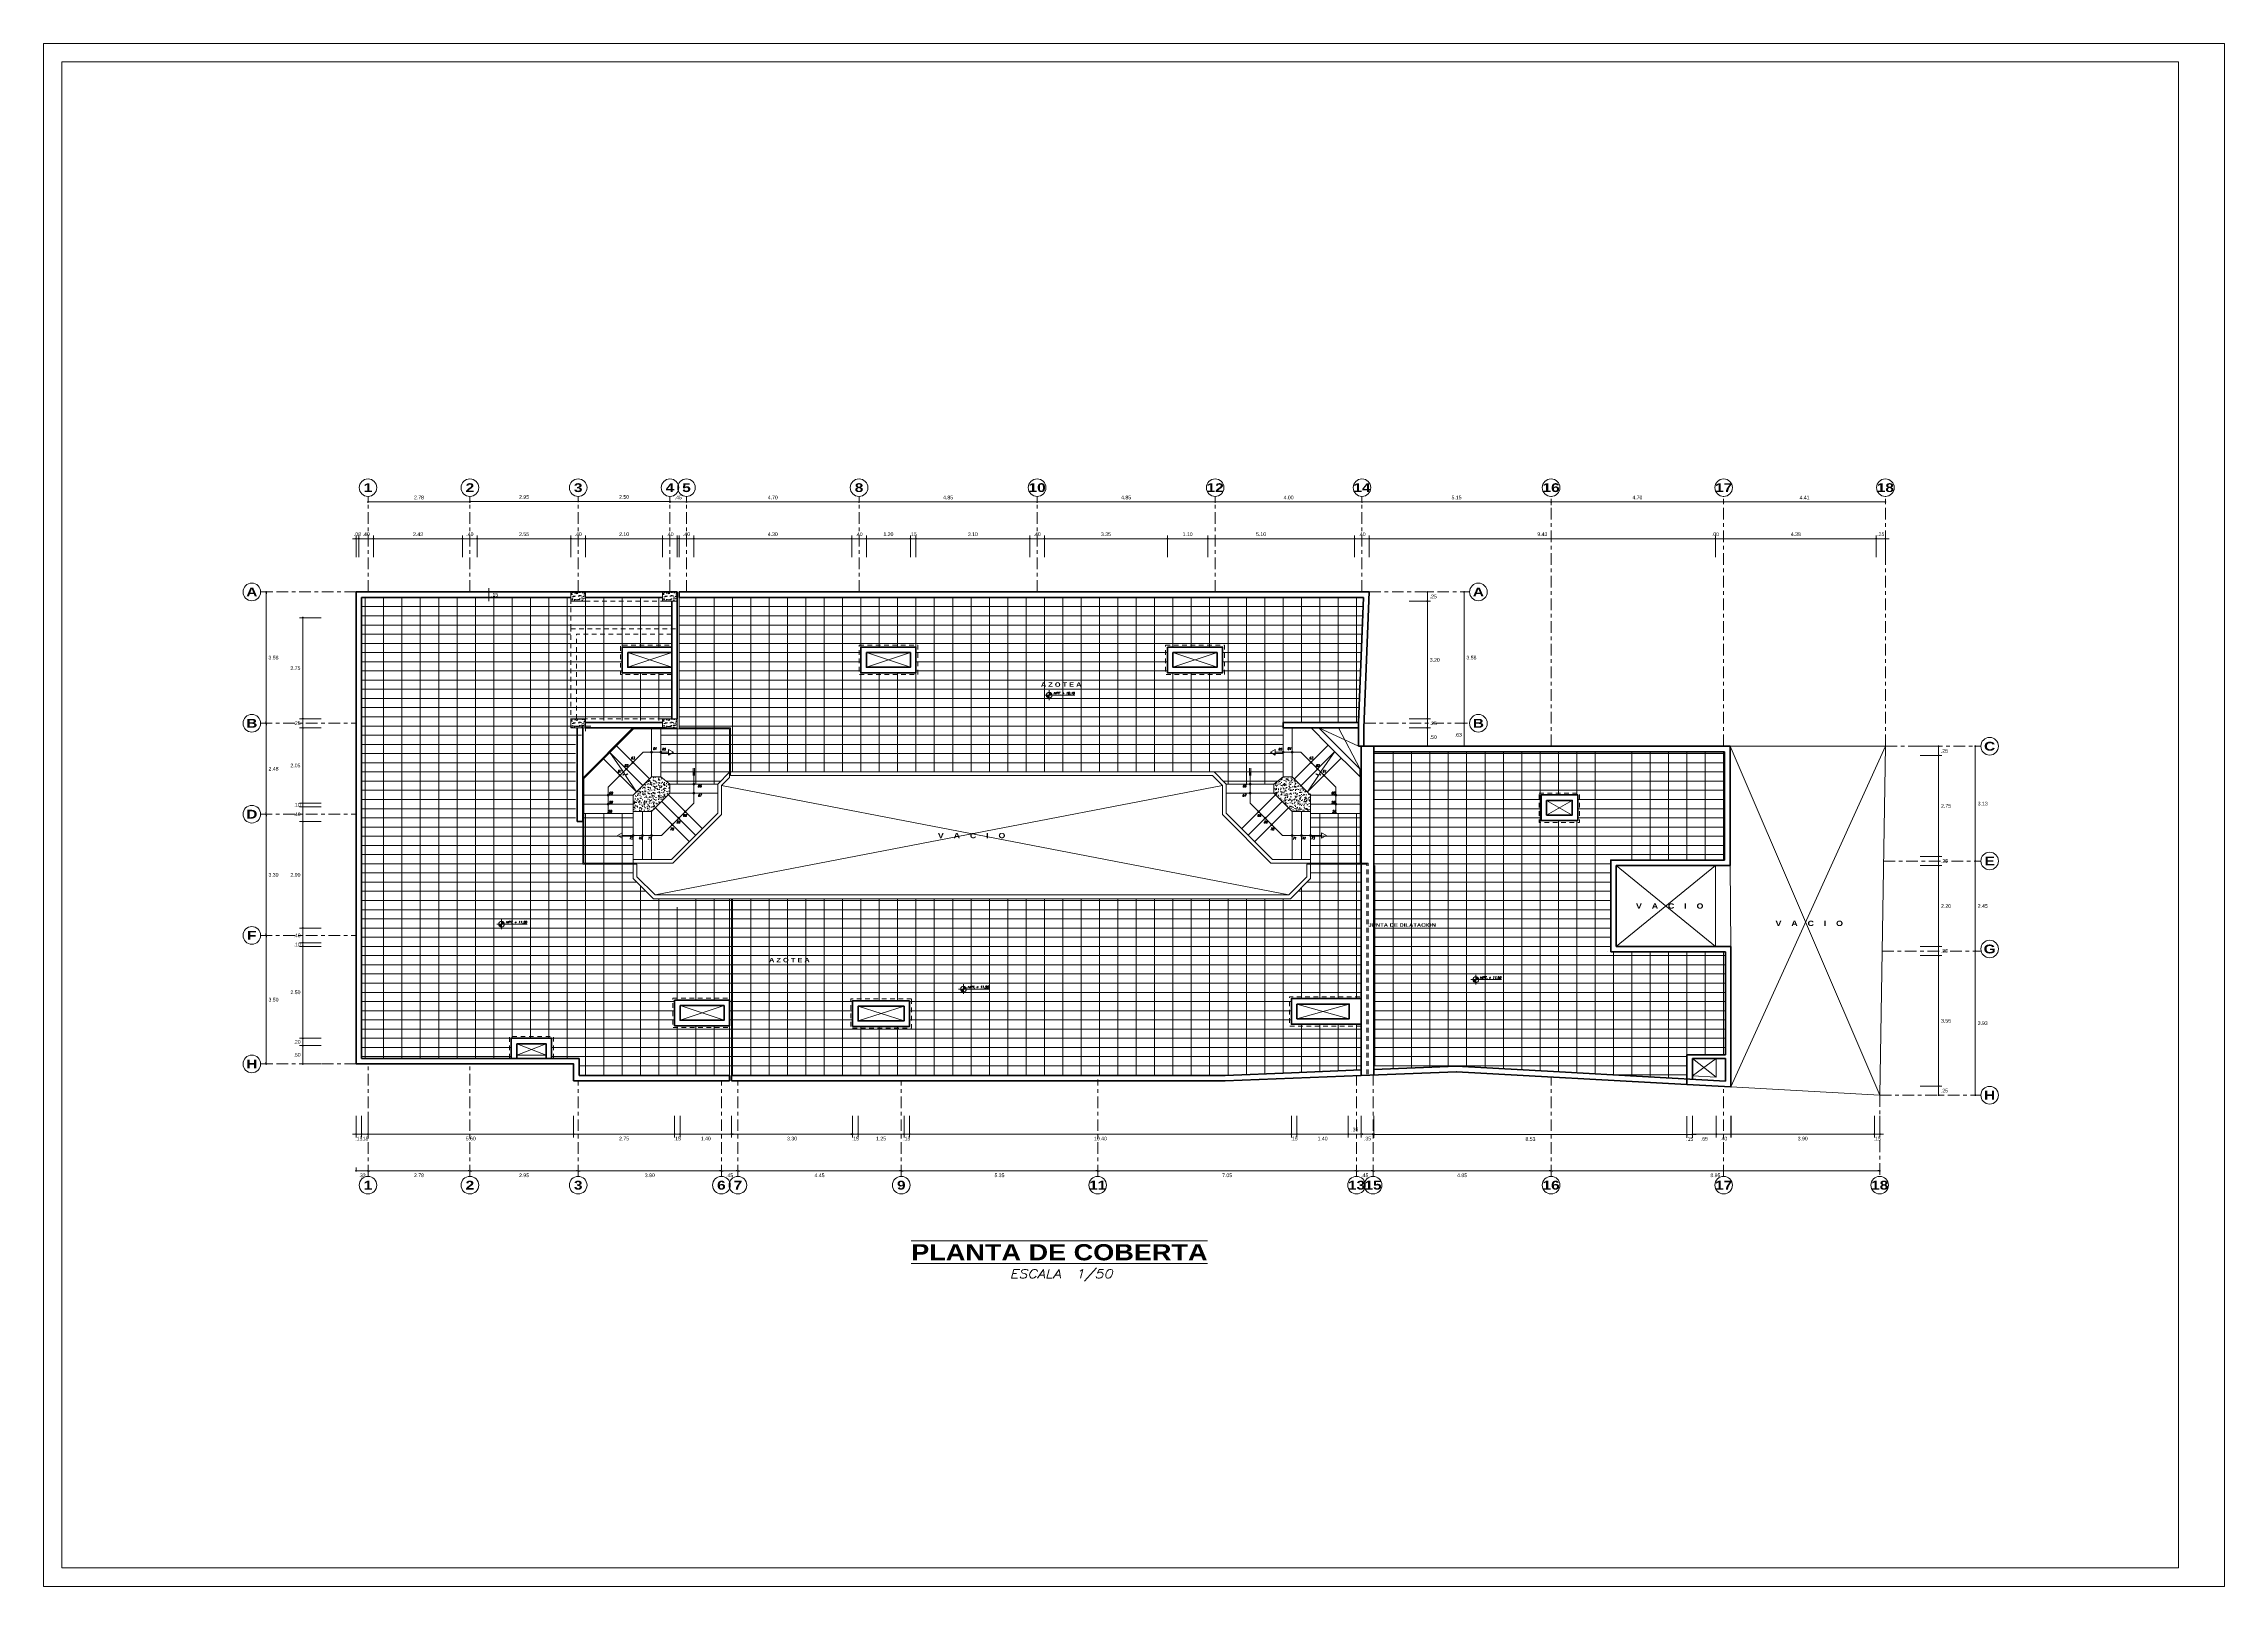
# Model space of a CAD drawing. Header units: millimetres. Extents: x 2178 to 2304, y 1220 to 1359.
# Drawn here: x 2244.6 to 2304, y 1316.7 to 1358.7 of the extents above; entities that cross this region are included whole.
import ezdxf
from ezdxf.enums import TextEntityAlignment as Align

# ---------------------------------------------------------------- set-up
doc = ezdxf.new("R2010")
doc.units = ezdxf.units.MM
doc.linetypes.add('CENTER', pattern=[50.8, 31.75, -6.35, 6.35, -6.35])
doc.linetypes.add('HIDDEN', pattern=[9.525, 6.35, -3.175])
doc.layers.get('0').update_dxf_attribs({"lineweight": 0})
for name, color, linetype, lineweight in [('COTAS', 40, 'Continuous', 20), ('Ejes22', 50, 'CENTER', 9), ('muros bajos', 2, 'Continuous', 25), ('PLUMA 1', 46, 'Continuous', 13), ('PLUMA 2', 94, 'Continuous', 15), ('PLUMA 4', 5, 'Continuous', 40), ('PLUMA 7', 10, 'Continuous', 0), ('PROY', 13, 'HIDDEN', 13), ('TEXTO', 5, 'Continuous', 18), ('TEXTOS', 42, 'Continuous', 13)]:
    doc.layers.add(name, color=color, linetype=linetype, lineweight=lineweight)
doc.layers.add('pisos....', color=7, linetype='Continuous', lineweight=5, true_color=0x7c7f7e)
doc.styles.add('ARIAL', font='arial.ttf')
doc.styles.add('ARIAL-N', font='arialbd.ttf')
doc.styles.add('ARIALCH', font='arialbd.ttf', dxfattribs={"width": 1.25})
doc.styles.add('SIMPLEX', font='simplex.shx', dxfattribs={"width": 1.2, "oblique": 15})
doc.dimstyles.new('RPM 50', dxfattribs={"dimtxt": 0.1, "dimasz": 0.05, "dimexe": 0.0885, "dimexo": 0.1535, "dimgap": 0.071, "dimtad": 2, "dimtih": 1, "dimtoh": 1, "dimzin": 4, "dimdsep": 46, "dimtxsty": 'ARIAL', "dimblk": 'DOT', "dimcen": 0.4, "dimdle": 0.25, "dimclrd": 8, "dimclre": 8, "dimclrt": 9, "dimadec": 0, "dimazin": 0, "dimtfac": 1, "dimtix": 1, "dimtmove": 0, "dimatfit": 3, "dimldrblk": 'DOT', "dimfxl": 0.5, "dimfxlon": 1, "dimlwd": 0, "dimlwe": 0, "dimarcsym": 0})

# ---------------------------------------------------------------- blocks, each defined once
blk = doc.blocks.new('_DOT')
at = {"color": 0, "linetype": 'ByBlock'}
blk.add_line((-0.5, 0), (-1, 0), dxfattribs=at)
at = {"color": 0, "linetype": 'ByBlock', "const_width": 0.5}
blk.add_lwpolyline([(-0.25, 0, 1), (0.25, 0, 1)], format="xyb", close=True, dxfattribs=at)
blk = doc.blocks.new('*D1662')
at = {"layer": 'Defpoints', "color": 0, "transparency": 16777216}
for p in [(2250.662, 1334.416), (2250.662, 1334.416), (2250.662, 1330.916)]:
    blk.add_point(p, dxfattribs=at)
at = {"layer": 'muros bajos', "color": 8, "lineweight": 0, "transparency": 16777216}
for p, q in [((2250.662, 1334.416), (2250.751, 1334.416)), ((2250.662, 1330.966), (2250.662, 1334.366)), ((2250.662, 1330.916), (2250.751, 1330.916))]:
    blk.add_line(p, q, dxfattribs=at)
at = {"layer": 'muros bajos', "color": 8, "lineweight": 0, "transparency": 16777216, "xscale": 0.05, "yscale": 0.05, "zscale": 0.05}
for p, rotation in [((2250.662, 1334.416), 90), ((2250.662, 1330.916), 270)]:
    blk.add_blockref('_DOT', p, dxfattribs=dict(at, rotation=rotation))
at = {"layer": 'muros bajos', "color": 9, "transparency": 16777216, "insert": (2250.863, 1332.666), "char_height": 0.1, "attachment_point": 5, "style": 'ARIAL'}
blk.add_mtext('3.50', dxfattribs=at)
blk = doc.blocks.new('*D1716')
at = {"layer": 'Defpoints', "color": 0, "transparency": 16777216}
for p in [(2250.662, 1337.716), (2250.662, 1337.716), (2250.662, 1334.416)]:
    blk.add_point(p, dxfattribs=at)
at = {"layer": 'muros bajos', "color": 8, "lineweight": 0, "transparency": 16777216}
for p, q in [((2250.662, 1337.716), (2250.751, 1337.716)), ((2250.662, 1334.466), (2250.662, 1337.666)), ((2250.662, 1334.416), (2250.751, 1334.416))]:
    blk.add_line(p, q, dxfattribs=at)
at = {"layer": 'muros bajos', "color": 8, "lineweight": 0, "transparency": 16777216, "xscale": 0.05, "yscale": 0.05, "zscale": 0.05}
for p, rotation in [((2250.662, 1337.716), 90), ((2250.662, 1334.416), 270)]:
    blk.add_blockref('_DOT', p, dxfattribs=dict(at, rotation=rotation))
at = {"layer": 'muros bajos', "color": 9, "transparency": 16777216, "insert": (2250.863, 1336.066), "char_height": 0.1, "attachment_point": 5, "style": 'ARIAL'}
blk.add_mtext('3.30', dxfattribs=at)
blk = doc.blocks.new('*D1663')
at = {"layer": 'Defpoints', "color": 0, "transparency": 16777216}
for p in [(2250.662, 1340.191), (2250.662, 1340.191), (2250.662, 1337.716)]:
    blk.add_point(p, dxfattribs=at)
at = {"layer": 'muros bajos', "color": 8, "lineweight": 0, "transparency": 16777216}
for p, q in [((2250.662, 1340.191), (2250.751, 1340.191)), ((2250.662, 1337.766), (2250.662, 1340.141)), ((2250.662, 1337.716), (2250.751, 1337.716))]:
    blk.add_line(p, q, dxfattribs=at)
at = {"layer": 'muros bajos', "color": 8, "lineweight": 0, "transparency": 16777216, "xscale": 0.05, "yscale": 0.05, "zscale": 0.05}
for p, rotation in [((2250.662, 1340.191), 90), ((2250.662, 1337.716), 270)]:
    blk.add_blockref('_DOT', p, dxfattribs=dict(at, rotation=rotation))
at = {"layer": 'muros bajos', "color": 9, "transparency": 16777216, "insert": (2250.864, 1338.953), "char_height": 0.1, "attachment_point": 5, "style": 'ARIAL'}
blk.add_mtext('2.48', dxfattribs=at)
blk = doc.blocks.new('*D1664')
at = {"layer": 'Defpoints', "color": 0, "transparency": 16777216}
for p in [(2250.662, 1343.766), (2250.662, 1343.766), (2250.662, 1340.191)]:
    blk.add_point(p, dxfattribs=at)
at = {"layer": 'muros bajos', "color": 8, "lineweight": 0, "transparency": 16777216}
for p, q in [((2250.662, 1343.766), (2250.751, 1343.766)), ((2250.662, 1340.241), (2250.662, 1343.716)), ((2250.662, 1340.191), (2250.751, 1340.191))]:
    blk.add_line(p, q, dxfattribs=at)
at = {"layer": 'muros bajos', "color": 8, "lineweight": 0, "transparency": 16777216, "xscale": 0.05, "yscale": 0.05, "zscale": 0.05}
for p, rotation in [((2250.662, 1343.766), 90), ((2250.662, 1340.191), 270)]:
    blk.add_blockref('_DOT', p, dxfattribs=dict(at, rotation=rotation))
at = {"layer": 'muros bajos', "color": 9, "transparency": 16777216, "insert": (2250.863, 1341.978), "char_height": 0.1, "attachment_point": 5, "style": 'ARIAL'}
blk.add_mtext('3.58', dxfattribs=at)
blk = doc.blocks.new('*D1665')
at = {"layer": 'Defpoints', "color": 0, "transparency": 16777216}
for p in [(2253.437, 1328.006), (2256.212, 1328.006), (2256.212, 1328.006)]:
    blk.add_point(p, dxfattribs=at)
at = {"layer": 'muros bajos', "color": 8, "lineweight": 0, "transparency": 16777216}
for p, q in [((2253.437, 1328.006), (2253.437, 1328.094)), ((2253.487, 1328.006), (2256.162, 1328.006)), ((2256.212, 1328.006), (2256.212, 1328.094))]:
    blk.add_line(p, q, dxfattribs=at)
at = {"layer": 'muros bajos', "color": 8, "lineweight": 0, "transparency": 16777216, "xscale": 0.05, "yscale": 0.05, "zscale": 0.05, "rotation": 180}
blk.add_blockref('_DOT', (2253.437, 1328.006), dxfattribs=at)
at = {"layer": 'muros bajos', "color": 8, "lineweight": 0, "transparency": 16777216, "xscale": 0.05, "yscale": 0.05, "zscale": 0.05}
blk.add_blockref('_DOT', (2256.212, 1328.006), dxfattribs=at)
at = {"layer": 'muros bajos', "color": 9, "transparency": 16777216, "insert": (2254.825, 1327.884), "char_height": 0.1, "attachment_point": 5, "style": 'ARIAL'}
blk.add_mtext('2.78', dxfattribs=at)
blk = doc.blocks.new('*D1717')
at = {"layer": 'Defpoints', "color": 0, "transparency": 16777216}
for p in [(2256.212, 1328.006), (2259.162, 1328.006), (2259.162, 1328.006)]:
    blk.add_point(p, dxfattribs=at)
at = {"layer": 'muros bajos', "color": 8, "lineweight": 0, "transparency": 16777216}
for p, q in [((2256.212, 1328.006), (2256.212, 1328.094)), ((2256.262, 1328.006), (2259.112, 1328.006)), ((2259.162, 1328.006), (2259.162, 1328.094))]:
    blk.add_line(p, q, dxfattribs=at)
at = {"layer": 'muros bajos', "color": 8, "lineweight": 0, "transparency": 16777216, "xscale": 0.05, "yscale": 0.05, "zscale": 0.05, "rotation": 180}
blk.add_blockref('_DOT', (2256.212, 1328.006), dxfattribs=at)
at = {"layer": 'muros bajos', "color": 8, "lineweight": 0, "transparency": 16777216, "xscale": 0.05, "yscale": 0.05, "zscale": 0.05}
blk.add_blockref('_DOT', (2259.162, 1328.006), dxfattribs=at)
at = {"layer": 'muros bajos', "color": 9, "transparency": 16777216, "insert": (2257.687, 1327.884), "char_height": 0.1, "attachment_point": 5, "style": 'ARIAL'}
blk.add_mtext('2.95', dxfattribs=at)
blk = doc.blocks.new('*D1718')
at = {"layer": 'Defpoints', "color": 0, "transparency": 16777216}
for p in [(2259.162, 1328.006), (2263.062, 1328.006), (2263.062, 1328.006)]:
    blk.add_point(p, dxfattribs=at)
at = {"layer": 'muros bajos', "color": 8, "lineweight": 0, "transparency": 16777216}
for p, q in [((2259.162, 1328.006), (2259.162, 1328.094)), ((2259.212, 1328.006), (2263.012, 1328.006)), ((2263.062, 1328.006), (2263.062, 1328.094))]:
    blk.add_line(p, q, dxfattribs=at)
at = {"layer": 'muros bajos', "color": 8, "lineweight": 0, "transparency": 16777216, "xscale": 0.05, "yscale": 0.05, "zscale": 0.05, "rotation": 180}
blk.add_blockref('_DOT', (2259.162, 1328.006), dxfattribs=at)
at = {"layer": 'muros bajos', "color": 8, "lineweight": 0, "transparency": 16777216, "xscale": 0.05, "yscale": 0.05, "zscale": 0.05}
blk.add_blockref('_DOT', (2263.062, 1328.006), dxfattribs=at)
at = {"layer": 'muros bajos', "color": 9, "transparency": 16777216, "insert": (2261.112, 1327.884), "char_height": 0.1, "attachment_point": 5, "style": 'ARIAL'}
blk.add_mtext('3.90', dxfattribs=at)
blk = doc.blocks.new('*D1719')
at = {"layer": 'Defpoints', "color": 0, "transparency": 16777216}
for p in [(2263.062, 1328.006), (2263.512, 1328.006), (2263.512, 1328.006)]:
    blk.add_point(p, dxfattribs=at)
at = {"layer": 'muros bajos', "color": 8, "lineweight": 0, "transparency": 16777216}
for p, q in [((2263.062, 1328.006), (2263.062, 1328.094)), ((2263.112, 1328.006), (2263.462, 1328.006)), ((2263.512, 1328.006), (2263.512, 1328.094))]:
    blk.add_line(p, q, dxfattribs=at)
at = {"layer": 'muros bajos', "color": 8, "lineweight": 0, "transparency": 16777216, "xscale": 0.05, "yscale": 0.05, "zscale": 0.05, "rotation": 180}
blk.add_blockref('_DOT', (2263.062, 1328.006), dxfattribs=at)
at = {"layer": 'muros bajos', "color": 8, "lineweight": 0, "transparency": 16777216, "xscale": 0.05, "yscale": 0.05, "zscale": 0.05}
blk.add_blockref('_DOT', (2263.512, 1328.006), dxfattribs=at)
at = {"layer": 'muros bajos', "color": 9, "transparency": 16777216, "insert": (2263.287, 1327.884), "char_height": 0.1, "attachment_point": 5, "style": 'ARIAL'}
blk.add_mtext('.45', dxfattribs=at)
blk = doc.blocks.new('*D1720')
at = {"layer": 'Defpoints', "color": 0, "transparency": 16777216}
for p in [(2263.512, 1328.006), (2267.962, 1328.006), (2267.962, 1328.006)]:
    blk.add_point(p, dxfattribs=at)
at = {"layer": 'muros bajos', "color": 8, "lineweight": 0, "transparency": 16777216}
for p, q in [((2263.512, 1328.006), (2263.512, 1328.094)), ((2263.562, 1328.006), (2267.912, 1328.006)), ((2267.962, 1328.006), (2267.962, 1328.094))]:
    blk.add_line(p, q, dxfattribs=at)
at = {"layer": 'muros bajos', "color": 8, "lineweight": 0, "transparency": 16777216, "xscale": 0.05, "yscale": 0.05, "zscale": 0.05, "rotation": 180}
blk.add_blockref('_DOT', (2263.512, 1328.006), dxfattribs=at)
at = {"layer": 'muros bajos', "color": 8, "lineweight": 0, "transparency": 16777216, "xscale": 0.05, "yscale": 0.05, "zscale": 0.05}
blk.add_blockref('_DOT', (2267.962, 1328.006), dxfattribs=at)
at = {"layer": 'muros bajos', "color": 9, "transparency": 16777216, "insert": (2265.737, 1327.884), "char_height": 0.1, "attachment_point": 5, "style": 'ARIAL'}
blk.add_mtext('4.45', dxfattribs=at)
blk = doc.blocks.new('*D1721')
at = {"layer": 'Defpoints', "color": 0, "transparency": 16777216}
for p in [(2267.962, 1328.006), (2273.312, 1328.006), (2273.312, 1328.006)]:
    blk.add_point(p, dxfattribs=at)
at = {"layer": 'muros bajos', "color": 8, "lineweight": 0, "transparency": 16777216}
for p, q in [((2267.962, 1328.006), (2267.962, 1328.094)), ((2268.012, 1328.006), (2273.262, 1328.006)), ((2273.312, 1328.006), (2273.312, 1328.094))]:
    blk.add_line(p, q, dxfattribs=at)
at = {"layer": 'muros bajos', "color": 8, "lineweight": 0, "transparency": 16777216, "xscale": 0.05, "yscale": 0.05, "zscale": 0.05, "rotation": 180}
blk.add_blockref('_DOT', (2267.962, 1328.006), dxfattribs=at)
at = {"layer": 'muros bajos', "color": 8, "lineweight": 0, "transparency": 16777216, "xscale": 0.05, "yscale": 0.05, "zscale": 0.05}
blk.add_blockref('_DOT', (2273.312, 1328.006), dxfattribs=at)
at = {"layer": 'muros bajos', "color": 9, "transparency": 16777216, "insert": (2270.637, 1327.884), "char_height": 0.1, "attachment_point": 5, "style": 'ARIAL'}
blk.add_mtext('5.35', dxfattribs=at)
blk = doc.blocks.new('*D1722')
at = {"layer": 'Defpoints', "color": 0, "transparency": 16777216}
for p in [(2273.312, 1328.006), (2280.362, 1328.006), (2280.362, 1328.006)]:
    blk.add_point(p, dxfattribs=at)
at = {"layer": 'muros bajos', "color": 8, "lineweight": 0, "transparency": 16777216}
for p, q in [((2273.312, 1328.006), (2273.312, 1328.094)), ((2273.362, 1328.006), (2280.312, 1328.006)), ((2280.362, 1328.006), (2280.362, 1328.094))]:
    blk.add_line(p, q, dxfattribs=at)
at = {"layer": 'muros bajos', "color": 8, "lineweight": 0, "transparency": 16777216, "xscale": 0.05, "yscale": 0.05, "zscale": 0.05, "rotation": 180}
blk.add_blockref('_DOT', (2273.312, 1328.006), dxfattribs=at)
at = {"layer": 'muros bajos', "color": 8, "lineweight": 0, "transparency": 16777216, "xscale": 0.05, "yscale": 0.05, "zscale": 0.05}
blk.add_blockref('_DOT', (2280.362, 1328.006), dxfattribs=at)
at = {"layer": 'muros bajos', "color": 9, "transparency": 16777216, "insert": (2276.837, 1327.884), "char_height": 0.1, "attachment_point": 5, "style": 'ARIAL'}
blk.add_mtext('7.05', dxfattribs=at)
blk = doc.blocks.new('*D1723')
at = {"layer": 'Defpoints', "color": 0, "transparency": 16777216}
for p in [(2280.362, 1328.006), (2280.812, 1328.006), (2280.812, 1328.006)]:
    blk.add_point(p, dxfattribs=at)
at = {"layer": 'muros bajos', "color": 8, "lineweight": 0, "transparency": 16777216}
for p, q in [((2280.362, 1328.006), (2280.362, 1328.094)), ((2280.412, 1328.006), (2280.762, 1328.006)), ((2280.812, 1328.006), (2280.812, 1328.094))]:
    blk.add_line(p, q, dxfattribs=at)
at = {"layer": 'muros bajos', "color": 8, "lineweight": 0, "transparency": 16777216, "xscale": 0.05, "yscale": 0.05, "zscale": 0.05, "rotation": 180}
blk.add_blockref('_DOT', (2280.362, 1328.006), dxfattribs=at)
at = {"layer": 'muros bajos', "color": 8, "lineweight": 0, "transparency": 16777216, "xscale": 0.05, "yscale": 0.05, "zscale": 0.05}
blk.add_blockref('_DOT', (2280.812, 1328.006), dxfattribs=at)
at = {"layer": 'muros bajos', "color": 9, "transparency": 16777216, "insert": (2280.587, 1327.884), "char_height": 0.1, "attachment_point": 5, "style": 'ARIAL'}
blk.add_mtext('.45', dxfattribs=at)
blk = doc.blocks.new('*D1724')
at = {"layer": 'Defpoints', "color": 0, "transparency": 16777216}
for p in [(2280.812, 1328.006), (2285.662, 1328.006), (2285.662, 1328.006)]:
    blk.add_point(p, dxfattribs=at)
at = {"layer": 'muros bajos', "color": 8, "lineweight": 0, "transparency": 16777216}
for p, q in [((2280.812, 1328.006), (2280.812, 1328.094)), ((2280.862, 1328.006), (2285.612, 1328.006)), ((2285.662, 1328.006), (2285.662, 1328.094))]:
    blk.add_line(p, q, dxfattribs=at)
at = {"layer": 'muros bajos', "color": 8, "lineweight": 0, "transparency": 16777216, "xscale": 0.05, "yscale": 0.05, "zscale": 0.05, "rotation": 180}
blk.add_blockref('_DOT', (2280.812, 1328.006), dxfattribs=at)
at = {"layer": 'muros bajos', "color": 8, "lineweight": 0, "transparency": 16777216, "xscale": 0.05, "yscale": 0.05, "zscale": 0.05}
blk.add_blockref('_DOT', (2285.662, 1328.006), dxfattribs=at)
at = {"layer": 'muros bajos', "color": 9, "transparency": 16777216, "insert": (2283.237, 1327.884), "char_height": 0.1, "attachment_point": 5, "style": 'ARIAL'}
blk.add_mtext('4.85', dxfattribs=at)
blk = doc.blocks.new('*D1725')
at = {"layer": 'Defpoints', "color": 0, "transparency": 16777216}
for p in [(2285.662, 1328.006), (2294.612, 1328.006), (2294.612, 1328.006)]:
    blk.add_point(p, dxfattribs=at)
at = {"layer": 'muros bajos', "color": 8, "lineweight": 0, "transparency": 16777216}
for p, q in [((2285.662, 1328.006), (2285.662, 1328.094)), ((2285.712, 1328.006), (2294.562, 1328.006)), ((2294.612, 1328.006), (2294.612, 1328.094))]:
    blk.add_line(p, q, dxfattribs=at)
at = {"layer": 'muros bajos', "color": 8, "lineweight": 0, "transparency": 16777216, "xscale": 0.05, "yscale": 0.05, "zscale": 0.05, "rotation": 180}
blk.add_blockref('_DOT', (2285.662, 1328.006), dxfattribs=at)
at = {"layer": 'muros bajos', "color": 8, "lineweight": 0, "transparency": 16777216, "xscale": 0.05, "yscale": 0.05, "zscale": 0.05}
blk.add_blockref('_DOT', (2294.612, 1328.006), dxfattribs=at)
at = {"layer": 'muros bajos', "color": 9, "transparency": 16777216, "insert": (2290.137, 1327.884), "char_height": 0.1, "attachment_point": 5, "style": 'ARIAL'}
blk.add_mtext('8.95', dxfattribs=at)
blk = doc.blocks.new('*D1666')
at = {"color": 8, "lineweight": 0, "transparency": 16777216}
for p, q in [((2253.437, 1346.216), (2253.437, 1346.304)), ((2253.487, 1346.216), (2256.162, 1346.216)), ((2256.212, 1346.216), (2256.212, 1346.304))]:
    blk.add_line(p, q, dxfattribs=at)
at = {"layer": 'Defpoints', "color": 0, "transparency": 16777216}
for p in [(2253.437, 1346.14), (2256.212, 1346.216), (2256.212, 1346.14)]:
    blk.add_point(p, dxfattribs=at)
at = {"color": 8, "lineweight": 0, "transparency": 16777216, "xscale": 0.05, "yscale": 0.05, "zscale": 0.05, "rotation": 180}
blk.add_blockref('_DOT', (2253.437, 1346.216), dxfattribs=at)
at = {"color": 8, "lineweight": 0, "transparency": 16777216, "xscale": 0.05, "yscale": 0.05, "zscale": 0.05}
blk.add_blockref('_DOT', (2256.212, 1346.216), dxfattribs=at)
at = {"color": 9, "transparency": 16777216, "insert": (2254.825, 1346.338), "char_height": 0.1, "attachment_point": 5, "style": 'ARIAL'}
blk.add_mtext('2.78', dxfattribs=at)
blk = doc.blocks.new('*D1726')
at = {"color": 8, "lineweight": 0, "transparency": 16777216}
for p, q in [((2256.212, 1346.229), (2256.212, 1346.317)), ((2256.262, 1346.229), (2259.112, 1346.229)), ((2259.162, 1346.229), (2259.162, 1346.317))]:
    blk.add_line(p, q, dxfattribs=at)
at = {"layer": 'Defpoints', "color": 0, "transparency": 16777216}
for p in [(2256.212, 1346.14), (2259.162, 1346.229), (2259.162, 1346.229)]:
    blk.add_point(p, dxfattribs=at)
at = {"color": 8, "lineweight": 0, "transparency": 16777216, "xscale": 0.05, "yscale": 0.05, "zscale": 0.05, "rotation": 180}
blk.add_blockref('_DOT', (2256.212, 1346.229), dxfattribs=at)
at = {"color": 8, "lineweight": 0, "transparency": 16777216, "xscale": 0.05, "yscale": 0.05, "zscale": 0.05}
blk.add_blockref('_DOT', (2259.162, 1346.229), dxfattribs=at)
at = {"color": 9, "transparency": 16777216, "insert": (2257.687, 1346.351), "char_height": 0.1, "attachment_point": 5, "style": 'ARIAL'}
blk.add_mtext('2.95', dxfattribs=at)
blk = doc.blocks.new('*D1727')
at = {"color": 8, "lineweight": 0, "transparency": 16777216}
for p, q in [((2259.162, 1346.229), (2259.162, 1346.317)), ((2259.212, 1346.229), (2261.612, 1346.229)), ((2261.662, 1346.229), (2261.662, 1346.317))]:
    blk.add_line(p, q, dxfattribs=at)
at = {"layer": 'Defpoints', "color": 0, "transparency": 16777216}
for p in [(2259.162, 1346.229), (2261.662, 1346.229), (2261.662, 1346.216)]:
    blk.add_point(p, dxfattribs=at)
at = {"color": 8, "lineweight": 0, "transparency": 16777216, "xscale": 0.05, "yscale": 0.05, "zscale": 0.05, "rotation": 180}
blk.add_blockref('_DOT', (2259.162, 1346.229), dxfattribs=at)
at = {"color": 8, "lineweight": 0, "transparency": 16777216, "xscale": 0.05, "yscale": 0.05, "zscale": 0.05}
blk.add_blockref('_DOT', (2261.662, 1346.229), dxfattribs=at)
at = {"color": 9, "transparency": 16777216, "insert": (2260.412, 1346.351), "char_height": 0.1, "attachment_point": 5, "style": 'ARIAL'}
blk.add_mtext('2.50', dxfattribs=at)
blk = doc.blocks.new('*D1728')
at = {"color": 8, "lineweight": 0, "transparency": 16777216}
for p, q in [((2261.662, 1346.216), (2261.662, 1346.304)), ((2261.712, 1346.216), (2262.062, 1346.216)), ((2262.112, 1346.216), (2262.112, 1346.304))]:
    blk.add_line(p, q, dxfattribs=at)
at = {"layer": 'Defpoints', "color": 0, "transparency": 16777216}
for p in [(2261.662, 1346.216), (2262.112, 1346.216), (2262.112, 1346.216)]:
    blk.add_point(p, dxfattribs=at)
at = {"color": 8, "lineweight": 0, "transparency": 16777216, "xscale": 0.05, "yscale": 0.05, "zscale": 0.05, "rotation": 180}
blk.add_blockref('_DOT', (2261.662, 1346.216), dxfattribs=at)
at = {"color": 8, "lineweight": 0, "transparency": 16777216, "xscale": 0.05, "yscale": 0.05, "zscale": 0.05}
blk.add_blockref('_DOT', (2262.112, 1346.216), dxfattribs=at)
at = {"color": 9, "transparency": 16777216, "insert": (2261.887, 1346.338), "char_height": 0.1, "attachment_point": 5, "style": 'ARIAL'}
blk.add_mtext('.45', dxfattribs=at)
blk = doc.blocks.new('*D1729')
at = {"color": 8, "lineweight": 0, "transparency": 16777216}
for p, q in [((2262.112, 1346.216), (2262.112, 1346.304)), ((2262.162, 1346.216), (2266.762, 1346.216)), ((2266.812, 1346.216), (2266.812, 1346.304))]:
    blk.add_line(p, q, dxfattribs=at)
at = {"layer": 'Defpoints', "color": 0, "transparency": 16777216}
for p in [(2262.112, 1346.216), (2266.812, 1346.216), (2266.812, 1346.216)]:
    blk.add_point(p, dxfattribs=at)
at = {"color": 8, "lineweight": 0, "transparency": 16777216, "xscale": 0.05, "yscale": 0.05, "zscale": 0.05, "rotation": 180}
blk.add_blockref('_DOT', (2262.112, 1346.216), dxfattribs=at)
at = {"color": 8, "lineweight": 0, "transparency": 16777216, "xscale": 0.05, "yscale": 0.05, "zscale": 0.05}
blk.add_blockref('_DOT', (2266.812, 1346.216), dxfattribs=at)
at = {"color": 9, "transparency": 16777216, "insert": (2264.462, 1346.338), "char_height": 0.1, "attachment_point": 5, "style": 'ARIAL'}
blk.add_mtext('4.70', dxfattribs=at)
blk = doc.blocks.new('*D1730')
at = {"color": 8, "lineweight": 0, "transparency": 16777216}
for p, q in [((2266.812, 1346.216), (2266.812, 1346.304)), ((2266.862, 1346.216), (2271.612, 1346.216)), ((2271.662, 1346.216), (2271.662, 1346.304))]:
    blk.add_line(p, q, dxfattribs=at)
at = {"layer": 'Defpoints', "color": 0, "transparency": 16777216}
for p in [(2266.812, 1346.216), (2271.662, 1346.216), (2271.662, 1346.216)]:
    blk.add_point(p, dxfattribs=at)
at = {"color": 8, "lineweight": 0, "transparency": 16777216, "xscale": 0.05, "yscale": 0.05, "zscale": 0.05, "rotation": 180}
blk.add_blockref('_DOT', (2266.812, 1346.216), dxfattribs=at)
at = {"color": 8, "lineweight": 0, "transparency": 16777216, "xscale": 0.05, "yscale": 0.05, "zscale": 0.05}
blk.add_blockref('_DOT', (2271.662, 1346.216), dxfattribs=at)
at = {"color": 9, "transparency": 16777216, "insert": (2269.237, 1346.338), "char_height": 0.1, "attachment_point": 5, "style": 'ARIAL'}
blk.add_mtext('4.85', dxfattribs=at)
blk = doc.blocks.new('*D1731')
at = {"color": 8, "lineweight": 0, "transparency": 16777216}
for p, q in [((2271.662, 1346.216), (2271.662, 1346.304)), ((2271.712, 1346.216), (2276.462, 1346.216)), ((2276.512, 1346.216), (2276.512, 1346.304))]:
    blk.add_line(p, q, dxfattribs=at)
at = {"layer": 'Defpoints', "color": 0, "transparency": 16777216}
for p in [(2271.662, 1346.216), (2276.512, 1346.216), (2276.512, 1346.216)]:
    blk.add_point(p, dxfattribs=at)
at = {"color": 8, "lineweight": 0, "transparency": 16777216, "xscale": 0.05, "yscale": 0.05, "zscale": 0.05, "rotation": 180}
blk.add_blockref('_DOT', (2271.662, 1346.216), dxfattribs=at)
at = {"color": 8, "lineweight": 0, "transparency": 16777216, "xscale": 0.05, "yscale": 0.05, "zscale": 0.05}
blk.add_blockref('_DOT', (2276.512, 1346.216), dxfattribs=at)
at = {"color": 9, "transparency": 16777216, "insert": (2274.087, 1346.338), "char_height": 0.1, "attachment_point": 5, "style": 'ARIAL'}
blk.add_mtext('4.85', dxfattribs=at)
blk = doc.blocks.new('*D1732')
at = {"color": 8, "lineweight": 0, "transparency": 16777216}
for p, q in [((2276.512, 1346.216), (2276.512, 1346.304)), ((2276.562, 1346.216), (2280.461, 1346.216)), ((2280.511, 1346.216), (2280.511, 1346.304))]:
    blk.add_line(p, q, dxfattribs=at)
at = {"layer": 'Defpoints', "color": 0, "transparency": 16777216}
for p in [(2276.512, 1346.216), (2280.511, 1346.216), (2280.511, 1346.216)]:
    blk.add_point(p, dxfattribs=at)
at = {"color": 8, "lineweight": 0, "transparency": 16777216, "xscale": 0.05, "yscale": 0.05, "zscale": 0.05, "rotation": 180}
blk.add_blockref('_DOT', (2276.512, 1346.216), dxfattribs=at)
at = {"color": 8, "lineweight": 0, "transparency": 16777216, "xscale": 0.05, "yscale": 0.05, "zscale": 0.05}
blk.add_blockref('_DOT', (2280.511, 1346.216), dxfattribs=at)
at = {"color": 9, "transparency": 16777216, "insert": (2278.512, 1346.338), "char_height": 0.1, "attachment_point": 5, "style": 'ARIAL'}
blk.add_mtext('4.00', dxfattribs=at)
blk = doc.blocks.new('*D1733')
at = {"color": 8, "lineweight": 0, "transparency": 16777216}
for p, q in [((2280.511, 1346.216), (2280.511, 1346.304)), ((2280.561, 1346.216), (2285.612, 1346.216)), ((2285.662, 1346.127), (2285.662, 1346.304))]:
    blk.add_line(p, q, dxfattribs=at)
at = {"layer": 'Defpoints', "color": 0, "transparency": 16777216}
for p in [(2280.511, 1346.216), (2285.662, 1346.216), (2285.662, 1345.973)]:
    blk.add_point(p, dxfattribs=at)
at = {"color": 8, "lineweight": 0, "transparency": 16777216, "xscale": 0.05, "yscale": 0.05, "zscale": 0.05, "rotation": 180}
blk.add_blockref('_DOT', (2280.511, 1346.216), dxfattribs=at)
at = {"color": 8, "lineweight": 0, "transparency": 16777216, "xscale": 0.05, "yscale": 0.05, "zscale": 0.05}
blk.add_blockref('_DOT', (2285.662, 1346.216), dxfattribs=at)
at = {"color": 9, "transparency": 16777216, "insert": (2283.087, 1346.338), "char_height": 0.1, "attachment_point": 5, "style": 'ARIAL'}
blk.add_mtext('5.15', dxfattribs=at)
blk = doc.blocks.new('*D1667')
at = {"color": 8, "lineweight": 0, "transparency": 16777216}
for p, q in [((2285.662, 1346.216), (2285.662, 1346.304)), ((2285.712, 1346.216), (2290.312, 1346.216)), ((2290.362, 1346.216), (2290.362, 1346.304))]:
    blk.add_line(p, q, dxfattribs=at)
at = {"layer": 'Defpoints', "color": 0, "transparency": 16777216}
for p in [(2285.662, 1346.216), (2290.362, 1346.216), (2290.362, 1346.216)]:
    blk.add_point(p, dxfattribs=at)
at = {"color": 8, "lineweight": 0, "transparency": 16777216, "xscale": 0.05, "yscale": 0.05, "zscale": 0.05, "rotation": 180}
blk.add_blockref('_DOT', (2285.662, 1346.216), dxfattribs=at)
at = {"color": 8, "lineweight": 0, "transparency": 16777216, "xscale": 0.05, "yscale": 0.05, "zscale": 0.05}
blk.add_blockref('_DOT', (2290.362, 1346.216), dxfattribs=at)
at = {"color": 9, "transparency": 16777216, "insert": (2288.012, 1346.338), "char_height": 0.1, "attachment_point": 5, "style": 'ARIAL'}
blk.add_mtext('4.70', dxfattribs=at)
blk = doc.blocks.new('*D1668')
at = {"color": 8, "lineweight": 0, "transparency": 16777216}
for p, q in [((2290.362, 1346.216), (2290.362, 1346.304)), ((2290.412, 1346.216), (2294.717, 1346.216)), ((2294.767, 1346.216), (2294.767, 1346.304))]:
    blk.add_line(p, q, dxfattribs=at)
at = {"layer": 'Defpoints', "color": 0, "transparency": 16777216}
for p in [(2290.362, 1346.216), (2294.767, 1346.216), (2294.767, 1346.216)]:
    blk.add_point(p, dxfattribs=at)
at = {"color": 8, "lineweight": 0, "transparency": 16777216, "xscale": 0.05, "yscale": 0.05, "zscale": 0.05, "rotation": 180}
blk.add_blockref('_DOT', (2290.362, 1346.216), dxfattribs=at)
at = {"color": 8, "lineweight": 0, "transparency": 16777216, "xscale": 0.05, "yscale": 0.05, "zscale": 0.05}
blk.add_blockref('_DOT', (2294.767, 1346.216), dxfattribs=at)
at = {"color": 9, "transparency": 16777216, "insert": (2292.565, 1346.337), "char_height": 0.1, "attachment_point": 5, "style": 'ARIAL'}
blk.add_mtext('4.41', dxfattribs=at)
blk = doc.blocks.new('*D1669')
at = {"color": 8, "lineweight": 0, "transparency": 16777216}
for p, q in [((2283.292, 1343.766), (2283.381, 1343.766)), ((2283.292, 1343.716), (2283.292, 1340.241)), ((2283.292, 1340.191), (2283.381, 1340.191))]:
    blk.add_line(p, q, dxfattribs=at)
at = {"layer": 'Defpoints', "color": 0, "transparency": 16777216}
for p in [(2283.292, 1343.766), (2283.292, 1340.191), (2283.292, 1340.191)]:
    blk.add_point(p, dxfattribs=at)
at = {"color": 8, "lineweight": 0, "transparency": 16777216, "xscale": 0.05, "yscale": 0.05, "zscale": 0.05}
for p, rotation in [((2283.292, 1343.766), 90), ((2283.292, 1340.191), 270)]:
    blk.add_blockref('_DOT', p, dxfattribs=dict(at, rotation=rotation))
at = {"color": 9, "transparency": 16777216, "insert": (2283.493, 1341.978), "char_height": 0.1, "attachment_point": 5, "style": 'ARIAL'}
blk.add_mtext('3.58', dxfattribs=at)
blk = doc.blocks.new('*D1670')
at = {"color": 8, "lineweight": 0, "transparency": 16777216}
for p, q in [((2297.217, 1333.991), (2297.306, 1333.991)), ((2297.217, 1330.115), (2297.217, 1333.941)), ((2297.217, 1330.065), (2297.306, 1330.065))]:
    blk.add_line(p, q, dxfattribs=at)
at = {"layer": 'Defpoints', "color": 0, "transparency": 16777216}
for p in [(2297.217, 1333.991), (2297.217, 1333.991), (2297.217, 1330.065)]:
    blk.add_point(p, dxfattribs=at)
at = {"color": 8, "lineweight": 0, "transparency": 16777216, "xscale": 0.05, "yscale": 0.05, "zscale": 0.05}
for p, rotation in [((2297.217, 1333.991), 90), ((2297.217, 1330.065), 270)]:
    blk.add_blockref('_DOT', p, dxfattribs=dict(at, rotation=rotation))
at = {"color": 9, "transparency": 16777216, "insert": (2297.418, 1332.028), "char_height": 0.1, "attachment_point": 5, "style": 'ARIAL'}
blk.add_mtext('3.93', dxfattribs=at)
blk = doc.blocks.new('*D1734')
at = {"color": 8, "lineweight": 0, "transparency": 16777216}
for p, q in [((2297.217, 1336.441), (2297.306, 1336.441)), ((2297.217, 1334.041), (2297.217, 1336.391)), ((2297.217, 1333.991), (2297.306, 1333.991))]:
    blk.add_line(p, q, dxfattribs=at)
at = {"layer": 'Defpoints', "color": 0, "transparency": 16777216}
for p in [(2297.217, 1336.441), (2297.217, 1336.441), (2297.217, 1333.991)]:
    blk.add_point(p, dxfattribs=at)
at = {"color": 8, "lineweight": 0, "transparency": 16777216, "xscale": 0.05, "yscale": 0.05, "zscale": 0.05}
for p, rotation in [((2297.217, 1336.441), 90), ((2297.217, 1333.991), 270)]:
    blk.add_blockref('_DOT', p, dxfattribs=dict(at, rotation=rotation))
at = {"color": 9, "transparency": 16777216, "insert": (2297.419, 1335.216), "char_height": 0.1, "attachment_point": 5, "style": 'ARIAL'}
blk.add_mtext('2.45', dxfattribs=at)
blk = doc.blocks.new('*D1735')
at = {"color": 8, "lineweight": 0, "transparency": 16777216}
for p, q in [((2297.217, 1339.566), (2297.306, 1339.566)), ((2297.217, 1336.491), (2297.217, 1339.516)), ((2297.217, 1336.441), (2297.306, 1336.441))]:
    blk.add_line(p, q, dxfattribs=at)
at = {"layer": 'Defpoints', "color": 0, "transparency": 16777216}
for p in [(2297.217, 1339.566), (2297.217, 1339.566), (2297.217, 1336.441)]:
    blk.add_point(p, dxfattribs=at)
at = {"color": 8, "lineweight": 0, "transparency": 16777216, "xscale": 0.05, "yscale": 0.05, "zscale": 0.05}
for p, rotation in [((2297.217, 1339.566), 90), ((2297.217, 1336.441), 270)]:
    blk.add_blockref('_DOT', p, dxfattribs=dict(at, rotation=rotation))
at = {"color": 9, "transparency": 16777216, "insert": (2297.418, 1338.003), "char_height": 0.1, "attachment_point": 5, "style": 'ARIAL'}
blk.add_mtext('3.13', dxfattribs=at)
blk = doc.blocks.new('*D1671')
at = {"color": 8, "lineweight": 0, "transparency": 16777216}
for p, q in [((2253.112, 1328.006), (2253.112, 1328.094)), ((2253.387, 1328.006), (2253.162, 1328.006)), ((2253.437, 1328.006), (2253.437, 1327.917))]:
    blk.add_line(p, q, dxfattribs=at)
at = {"layer": 'Defpoints', "color": 0, "transparency": 16777216}
for p in [(2253.112, 1328.006), (2253.112, 1328.006), (2253.437, 1328.006)]:
    blk.add_point(p, dxfattribs=at)
at = {"color": 8, "lineweight": 0, "transparency": 16777216, "xscale": 0.05, "yscale": 0.05, "zscale": 0.05, "rotation": 180}
blk.add_blockref('_DOT', (2253.112, 1328.006), dxfattribs=at)
at = {"color": 8, "lineweight": 0, "transparency": 16777216, "xscale": 0.05, "yscale": 0.05, "zscale": 0.05}
blk.add_blockref('_DOT', (2253.437, 1328.006), dxfattribs=at)
at = {"color": 9, "transparency": 16777216, "insert": (2253.275, 1327.884), "char_height": 0.1, "attachment_point": 5, "style": 'ARIAL'}
blk.add_mtext('.33', dxfattribs=at)
blk = doc.blocks.new('*D1736')
at = {"color": 8, "lineweight": 0, "transparency": 16777216}
for p, q in [((2259.037, 1329.506), (2259.037, 1328.917)), ((2261.787, 1329.506), (2261.787, 1328.917)), ((2259.087, 1329.006), (2261.737, 1329.006))]:
    blk.add_line(p, q, dxfattribs=at)
at = {"layer": 'Defpoints', "color": 0, "transparency": 16777216}
for p in [(2261.787, 1330.599), (2259.037, 1330.456), (2261.787, 1329.006)]:
    blk.add_point(p, dxfattribs=at)
at = {"color": 8, "lineweight": 0, "transparency": 16777216, "xscale": 0.05, "yscale": 0.05, "zscale": 0.05, "rotation": 180}
blk.add_blockref('_DOT', (2259.037, 1329.006), dxfattribs=at)
at = {"color": 8, "lineweight": 0, "transparency": 16777216, "xscale": 0.05, "yscale": 0.05, "zscale": 0.05}
blk.add_blockref('_DOT', (2261.787, 1329.006), dxfattribs=at)
at = {"color": 9, "transparency": 16777216, "insert": (2260.412, 1328.884), "char_height": 0.1, "attachment_point": 5, "style": 'ARIAL'}
blk.add_mtext('2.75', dxfattribs=at)
blk = doc.blocks.new('*D1672')
at = {"color": 8, "lineweight": 0, "transparency": 16777216}
for p, q in [((2261.787, 1329.506), (2261.787, 1328.917)), ((2261.937, 1329.506), (2261.937, 1328.917)), ((2261.737, 1329.006), (2261.687, 1329.006)), ((2261.787, 1329.006), (2261.937, 1329.006)), ((2261.987, 1329.006), (2262.037, 1329.006))]:
    blk.add_line(p, q, dxfattribs=at)
at = {"layer": 'Defpoints', "color": 0, "transparency": 16777216}
for p in [(2261.787, 1330.599), (2261.937, 1330.599), (2261.937, 1329.006)]:
    blk.add_point(p, dxfattribs=at)
at = {"color": 8, "lineweight": 0, "transparency": 16777216, "xscale": 0.05, "yscale": 0.05, "zscale": 0.05}
blk.add_blockref('_DOT', (2261.787, 1329.006), dxfattribs=at)
at = {"color": 8, "lineweight": 0, "transparency": 16777216, "xscale": 0.05, "yscale": 0.05, "zscale": 0.05, "rotation": 180}
blk.add_blockref('_DOT', (2261.937, 1329.006), dxfattribs=at)
at = {"color": 9, "transparency": 16777216, "insert": (2261.862, 1328.884), "char_height": 0.1, "attachment_point": 5, "style": 'ARIAL'}
blk.add_mtext('.15', dxfattribs=at)
blk = doc.blocks.new('*D1673')
at = {"layer": 'Defpoints', "color": 0, "ltscale": 0.02, "transparency": 16777216}
for p in [(2266.637, 1330.606), (2263.337, 1330.456), (2266.637, 1329.006)]:
    blk.add_point(p, dxfattribs=at)
at = {"layer": 'PLUMA 4', "color": 8, "lineweight": 0, "ltscale": 0.02, "transparency": 16777216}
for p, q in [((2263.337, 1329.506), (2263.337, 1328.917)), ((2266.637, 1329.506), (2266.637, 1328.917)), ((2263.387, 1329.006), (2266.587, 1329.006))]:
    blk.add_line(p, q, dxfattribs=at)
at = {"layer": 'PLUMA 4', "color": 8, "lineweight": 0, "ltscale": 0.02, "transparency": 16777216, "xscale": 0.05, "yscale": 0.05, "zscale": 0.05, "rotation": 180}
blk.add_blockref('_DOT', (2263.337, 1329.006), dxfattribs=at)
at = {"layer": 'PLUMA 4', "color": 8, "lineweight": 0, "ltscale": 0.02, "transparency": 16777216, "xscale": 0.05, "yscale": 0.05, "zscale": 0.05}
blk.add_blockref('_DOT', (2266.637, 1329.006), dxfattribs=at)
at = {"layer": 'PLUMA 4', "color": 9, "ltscale": 0.02, "transparency": 16777216, "insert": (2264.987, 1328.884), "char_height": 0.1, "attachment_point": 5, "style": 'ARIAL'}
blk.add_mtext('3.30', dxfattribs=at)
blk = doc.blocks.new('*D1674')
at = {"color": 8, "lineweight": 0, "transparency": 16777216}
for p, q in [((2266.637, 1329.506), (2266.637, 1328.917)), ((2266.787, 1329.506), (2266.787, 1328.917)), ((2266.587, 1329.006), (2266.537, 1329.006)), ((2266.637, 1329.006), (2266.787, 1329.006)), ((2266.837, 1329.006), (2266.887, 1329.006))]:
    blk.add_line(p, q, dxfattribs=at)
at = {"layer": 'Defpoints', "color": 0, "transparency": 16777216}
for p in [(2266.637, 1330.606), (2266.787, 1330.606), (2266.787, 1329.006)]:
    blk.add_point(p, dxfattribs=at)
at = {"color": 8, "lineweight": 0, "transparency": 16777216, "xscale": 0.05, "yscale": 0.05, "zscale": 0.05}
blk.add_blockref('_DOT', (2266.637, 1329.006), dxfattribs=at)
at = {"color": 8, "lineweight": 0, "transparency": 16777216, "xscale": 0.05, "yscale": 0.05, "zscale": 0.05, "rotation": 180}
blk.add_blockref('_DOT', (2266.787, 1329.006), dxfattribs=at)
at = {"color": 9, "transparency": 16777216, "insert": (2266.712, 1328.884), "char_height": 0.1, "attachment_point": 5, "style": 'ARIAL'}
blk.add_mtext('.15', dxfattribs=at)
blk = doc.blocks.new('*D1675')
at = {"color": 8, "lineweight": 0, "transparency": 16777216}
for p, q in [((2266.787, 1329.506), (2266.787, 1328.917)), ((2268.037, 1329.506), (2268.037, 1328.917)), ((2266.837, 1329.006), (2267.987, 1329.006))]:
    blk.add_line(p, q, dxfattribs=at)
at = {"layer": 'Defpoints', "color": 0, "transparency": 16777216}
for p in [(2266.787, 1330.606), (2268.037, 1330.696), (2268.037, 1329.006)]:
    blk.add_point(p, dxfattribs=at)
at = {"color": 8, "lineweight": 0, "transparency": 16777216, "xscale": 0.05, "yscale": 0.05, "zscale": 0.05, "rotation": 180}
blk.add_blockref('_DOT', (2266.787, 1329.006), dxfattribs=at)
at = {"color": 8, "lineweight": 0, "transparency": 16777216, "xscale": 0.05, "yscale": 0.05, "zscale": 0.05}
blk.add_blockref('_DOT', (2268.037, 1329.006), dxfattribs=at)
at = {"color": 9, "transparency": 16777216, "insert": (2267.412, 1328.884), "char_height": 0.1, "attachment_point": 5, "style": 'ARIAL'}
blk.add_mtext('1.25', dxfattribs=at)
blk = doc.blocks.new('*D1676')
at = {"color": 8, "lineweight": 0, "transparency": 16777216}
for p, q in [((2268.037, 1329.506), (2268.037, 1328.917)), ((2268.187, 1329.506), (2268.187, 1328.917)), ((2267.987, 1329.006), (2267.937, 1329.006)), ((2268.037, 1329.006), (2268.187, 1329.006)), ((2268.237, 1329.006), (2268.287, 1329.006))]:
    blk.add_line(p, q, dxfattribs=at)
at = {"layer": 'Defpoints', "color": 0, "transparency": 16777216}
for p in [(2268.037, 1330.696), (2268.187, 1330.696), (2268.187, 1329.006)]:
    blk.add_point(p, dxfattribs=at)
at = {"color": 8, "lineweight": 0, "transparency": 16777216, "xscale": 0.05, "yscale": 0.05, "zscale": 0.05}
blk.add_blockref('_DOT', (2268.037, 1329.006), dxfattribs=at)
at = {"color": 8, "lineweight": 0, "transparency": 16777216, "xscale": 0.05, "yscale": 0.05, "zscale": 0.05, "rotation": 180}
blk.add_blockref('_DOT', (2268.187, 1329.006), dxfattribs=at)
at = {"color": 9, "transparency": 16777216, "insert": (2268.112, 1328.884), "char_height": 0.1, "attachment_point": 5, "style": 'ARIAL'}
blk.add_mtext('.15', dxfattribs=at)
blk = doc.blocks.new('*D1737')
at = {"color": 8, "lineweight": 0, "transparency": 16777216}
for p, q in [((2278.587, 1329.506), (2278.587, 1328.917)), ((2268.187, 1329.352), (2268.187, 1328.917)), ((2268.237, 1329.006), (2278.537, 1329.006))]:
    blk.add_line(p, q, dxfattribs=at)
at = {"layer": 'Defpoints', "color": 0, "transparency": 16777216}
for p in [(2278.587, 1330.677), (2268.187, 1329.506), (2278.587, 1329.006)]:
    blk.add_point(p, dxfattribs=at)
at = {"color": 8, "lineweight": 0, "transparency": 16777216, "xscale": 0.05, "yscale": 0.05, "zscale": 0.05, "rotation": 180}
blk.add_blockref('_DOT', (2268.187, 1329.006), dxfattribs=at)
at = {"color": 8, "lineweight": 0, "transparency": 16777216, "xscale": 0.05, "yscale": 0.05, "zscale": 0.05}
blk.add_blockref('_DOT', (2278.587, 1329.006), dxfattribs=at)
at = {"color": 9, "transparency": 16777216, "insert": (2273.387, 1328.884), "char_height": 0.1, "attachment_point": 5, "style": 'ARIAL'}
blk.add_mtext('10.40', dxfattribs=at)
blk = doc.blocks.new('*D1677')
at = {"layer": 'Defpoints', "color": 0, "ltscale": 0.02, "transparency": 16777216}
for p in [(2280.487, 1330.753), (2280.837, 1330.766), (2280.837, 1329.006)]:
    blk.add_point(p, dxfattribs=at)
at = {"layer": 'PLUMA 4', "color": 8, "lineweight": 0, "ltscale": 0.02, "transparency": 16777216}
for p, q in [((2280.487, 1329.506), (2280.487, 1328.917)), ((2280.837, 1329.506), (2280.837, 1328.917)), ((2280.537, 1329.006), (2280.787, 1329.006))]:
    blk.add_line(p, q, dxfattribs=at)
at = {"layer": 'PLUMA 4', "color": 8, "lineweight": 0, "ltscale": 0.02, "transparency": 16777216, "xscale": 0.05, "yscale": 0.05, "zscale": 0.05, "rotation": 180}
blk.add_blockref('_DOT', (2280.487, 1329.006), dxfattribs=at)
at = {"layer": 'PLUMA 4', "color": 8, "lineweight": 0, "ltscale": 0.02, "transparency": 16777216, "xscale": 0.05, "yscale": 0.05, "zscale": 0.05}
blk.add_blockref('_DOT', (2280.837, 1329.006), dxfattribs=at)
at = {"layer": 'PLUMA 4', "color": 9, "ltscale": 0.02, "transparency": 16777216, "insert": (2280.662, 1328.884), "char_height": 0.1, "attachment_point": 5, "style": 'ARIAL'}
blk.add_mtext('.35', dxfattribs=at)
blk = doc.blocks.new('*D1678')
at = {"color": 8, "lineweight": 0, "transparency": 16777216}
for p, q in [((2280.837, 1329.494), (2280.837, 1328.905)), ((2289.362, 1329.494), (2289.362, 1328.905)), ((2280.887, 1328.994), (2289.312, 1328.994))]:
    blk.add_line(p, q, dxfattribs=at)
at = {"layer": 'Defpoints', "color": 0, "transparency": 16777216}
for p in [(2280.837, 1330.7), (2289.362, 1330.681), (2289.362, 1328.994)]:
    blk.add_point(p, dxfattribs=at)
at = {"color": 8, "lineweight": 0, "transparency": 16777216, "xscale": 0.05, "yscale": 0.05, "zscale": 0.05, "rotation": 180}
blk.add_blockref('_DOT', (2280.837, 1328.994), dxfattribs=at)
at = {"color": 8, "lineweight": 0, "transparency": 16777216, "xscale": 0.05, "yscale": 0.05, "zscale": 0.05}
blk.add_blockref('_DOT', (2289.362, 1328.994), dxfattribs=at)
at = {"color": 9, "transparency": 16777216, "insert": (2285.1, 1328.872), "char_height": 0.1, "attachment_point": 5, "style": 'ARIAL'}
blk.add_mtext('8.53', dxfattribs=at)
blk = doc.blocks.new('*D1679')
at = {"color": 8, "lineweight": 0, "transparency": 16777216}
for p, q in [((2289.362, 1329.494), (2289.362, 1328.905)), ((2289.512, 1329.494), (2289.512, 1328.905)), ((2289.312, 1328.994), (2289.262, 1328.994)), ((2289.362, 1328.994), (2289.512, 1328.994)), ((2289.562, 1328.994), (2289.612, 1328.994))]:
    blk.add_line(p, q, dxfattribs=at)
at = {"layer": 'Defpoints', "color": 0, "transparency": 16777216}
for p in [(2289.362, 1330.681), (2289.512, 1330.698), (2289.512, 1328.994)]:
    blk.add_point(p, dxfattribs=at)
at = {"color": 8, "lineweight": 0, "transparency": 16777216, "xscale": 0.05, "yscale": 0.05, "zscale": 0.05}
blk.add_blockref('_DOT', (2289.362, 1328.994), dxfattribs=at)
at = {"color": 8, "lineweight": 0, "transparency": 16777216, "xscale": 0.05, "yscale": 0.05, "zscale": 0.05, "rotation": 180}
blk.add_blockref('_DOT', (2289.512, 1328.994), dxfattribs=at)
at = {"color": 9, "transparency": 16777216, "insert": (2289.437, 1328.872), "char_height": 0.1, "attachment_point": 5, "style": 'ARIAL'}
blk.add_mtext('.15', dxfattribs=at)
blk = doc.blocks.new('*D1738')
at = {"color": 8, "lineweight": 0, "transparency": 16777216}
for p, q in [((2289.512, 1329.501), (2289.512, 1328.913)), ((2290.162, 1329.501), (2290.162, 1328.913)), ((2289.562, 1329.001), (2290.112, 1329.001))]:
    blk.add_line(p, q, dxfattribs=at)
at = {"layer": 'Defpoints', "color": 0, "transparency": 16777216}
for p in [(2289.512, 1330.698), (2290.162, 1331.066), (2290.162, 1329.001)]:
    blk.add_point(p, dxfattribs=at)
at = {"color": 8, "lineweight": 0, "transparency": 16777216, "xscale": 0.05, "yscale": 0.05, "zscale": 0.05, "rotation": 180}
blk.add_blockref('_DOT', (2289.512, 1329.001), dxfattribs=at)
at = {"color": 8, "lineweight": 0, "transparency": 16777216, "xscale": 0.05, "yscale": 0.05, "zscale": 0.05}
blk.add_blockref('_DOT', (2290.162, 1329.001), dxfattribs=at)
at = {"color": 9, "transparency": 16777216, "insert": (2289.837, 1328.879), "char_height": 0.1, "attachment_point": 5, "style": 'ARIAL'}
blk.add_mtext('.65', dxfattribs=at)
blk = doc.blocks.new('*D1739')
at = {"color": 8, "lineweight": 0, "transparency": 16777216}
for p, q in [((2290.162, 1329.506), (2290.162, 1328.917)), ((2290.562, 1329.506), (2290.562, 1328.917)), ((2290.212, 1329.006), (2290.512, 1329.006))]:
    blk.add_line(p, q, dxfattribs=at)
at = {"layer": 'Defpoints', "color": 0, "transparency": 16777216}
for p in [(2290.162, 1331.066), (2290.562, 1331.066), (2290.562, 1329.006)]:
    blk.add_point(p, dxfattribs=at)
at = {"color": 8, "lineweight": 0, "transparency": 16777216, "xscale": 0.05, "yscale": 0.05, "zscale": 0.05, "rotation": 180}
blk.add_blockref('_DOT', (2290.162, 1329.006), dxfattribs=at)
at = {"color": 8, "lineweight": 0, "transparency": 16777216, "xscale": 0.05, "yscale": 0.05, "zscale": 0.05}
blk.add_blockref('_DOT', (2290.562, 1329.006), dxfattribs=at)
at = {"color": 9, "transparency": 16777216, "insert": (2290.362, 1328.884), "char_height": 0.1, "attachment_point": 5, "style": 'ARIAL'}
blk.add_mtext('.40', dxfattribs=at)
blk = doc.blocks.new('*D1680')
at = {"color": 8, "lineweight": 0, "transparency": 16777216}
for p, q in [((2290.564, 1329.505), (2290.564, 1328.917)), ((2294.467, 1329.505), (2294.467, 1328.917)), ((2290.614, 1329.005), (2294.417, 1329.005))]:
    blk.add_line(p, q, dxfattribs=at)
at = {"layer": 'Defpoints', "color": 0, "transparency": 16777216}
for p in [(2290.564, 1330.39), (2294.467, 1330.324), (2294.467, 1329.005)]:
    blk.add_point(p, dxfattribs=at)
at = {"color": 8, "lineweight": 0, "transparency": 16777216, "xscale": 0.05, "yscale": 0.05, "zscale": 0.05, "rotation": 180}
blk.add_blockref('_DOT', (2290.564, 1329.005), dxfattribs=at)
at = {"color": 8, "lineweight": 0, "transparency": 16777216, "xscale": 0.05, "yscale": 0.05, "zscale": 0.05}
blk.add_blockref('_DOT', (2294.467, 1329.005), dxfattribs=at)
at = {"color": 9, "transparency": 16777216, "insert": (2292.516, 1328.883), "char_height": 0.1, "attachment_point": 5, "style": 'ARIAL'}
blk.add_mtext('3.90', dxfattribs=at)
blk = doc.blocks.new('*D1681')
at = {"color": 8, "lineweight": 0, "transparency": 16777216}
for p, q in [((2294.468, 1329.505), (2294.468, 1328.917)), ((2294.619, 1329.505), (2294.619, 1328.917)), ((2294.418, 1329.005), (2294.368, 1329.005)), ((2294.468, 1329.005), (2294.619, 1329.005)), ((2294.669, 1329.005), (2294.719, 1329.005))]:
    blk.add_line(p, q, dxfattribs=at)
at = {"layer": 'Defpoints', "color": 0, "transparency": 16777216}
for p in [(2294.468, 1330.315), (2294.619, 1330.407), (2294.619, 1329.005)]:
    blk.add_point(p, dxfattribs=at)
at = {"color": 8, "lineweight": 0, "transparency": 16777216, "xscale": 0.05, "yscale": 0.05, "zscale": 0.05}
blk.add_blockref('_DOT', (2294.468, 1329.005), dxfattribs=at)
at = {"color": 8, "lineweight": 0, "transparency": 16777216, "xscale": 0.05, "yscale": 0.05, "zscale": 0.05, "rotation": 180}
blk.add_blockref('_DOT', (2294.619, 1329.005), dxfattribs=at)
at = {"color": 9, "transparency": 16777216, "insert": (2294.544, 1328.883), "char_height": 0.1, "attachment_point": 5, "style": 'ARIAL'}
blk.add_mtext('.15', dxfattribs=at)
blk = doc.blocks.new('*D1682')
at = {"color": 8, "lineweight": 0, "transparency": 16777216}
for p, q in [((2252.162, 1331.416), (2251.574, 1331.416)), ((2251.662, 1330.966), (2251.662, 1331.366)), ((2252.162, 1330.916), (2251.574, 1330.916))]:
    blk.add_line(p, q, dxfattribs=at)
at = {"layer": 'Defpoints', "color": 0, "transparency": 16777216}
for p in [(2251.662, 1331.416), (2253.187, 1331.416), (2253.187, 1330.916)]:
    blk.add_point(p, dxfattribs=at)
at = {"color": 8, "lineweight": 0, "transparency": 16777216, "xscale": 0.05, "yscale": 0.05, "zscale": 0.05}
for p, rotation in [((2251.662, 1331.416), 90), ((2251.662, 1330.916), 270)]:
    blk.add_blockref('_DOT', p, dxfattribs=dict(at, rotation=rotation))
at = {"color": 9, "transparency": 16777216, "insert": (2251.504, 1331.166), "char_height": 0.1, "attachment_point": 5, "style": 'ARIAL'}
blk.add_mtext('.50', dxfattribs=at)
blk = doc.blocks.new('*D1683')
at = {"color": 8, "lineweight": 0, "transparency": 16777216}
for p, q in [((2252.162, 1331.616), (2251.574, 1331.616)), ((2252.162, 1331.416), (2251.574, 1331.416)), ((2251.662, 1331.666), (2251.662, 1331.716)), ((2251.662, 1331.416), (2251.662, 1331.616)), ((2251.662, 1331.366), (2251.662, 1331.316))]:
    blk.add_line(p, q, dxfattribs=at)
at = {"layer": 'Defpoints', "color": 0, "transparency": 16777216}
for p in [(2251.662, 1331.616), (2253.112, 1331.616), (2253.187, 1331.416)]:
    blk.add_point(p, dxfattribs=at)
at = {"color": 8, "lineweight": 0, "transparency": 16777216, "xscale": 0.05, "yscale": 0.05, "zscale": 0.05}
for p, rotation in [((2251.662, 1331.616), 270), ((2251.662, 1331.416), 90)]:
    blk.add_blockref('_DOT', p, dxfattribs=dict(at, rotation=rotation))
at = {"color": 9, "transparency": 16777216, "insert": (2251.504, 1331.516), "char_height": 0.1, "attachment_point": 5, "style": 'ARIAL'}
blk.add_mtext('.20', dxfattribs=at)
blk = doc.blocks.new('*D1684')
at = {"color": 8, "lineweight": 0, "transparency": 16777216}
for p, q in [((2252.162, 1334.116), (2251.574, 1334.116)), ((2251.662, 1331.666), (2251.662, 1334.066)), ((2252.162, 1331.616), (2251.574, 1331.616))]:
    blk.add_line(p, q, dxfattribs=at)
at = {"layer": 'Defpoints', "color": 0, "transparency": 16777216}
for p in [(2251.662, 1334.116), (2253.112, 1334.116), (2253.112, 1331.616)]:
    blk.add_point(p, dxfattribs=at)
at = {"color": 8, "lineweight": 0, "transparency": 16777216, "xscale": 0.05, "yscale": 0.05, "zscale": 0.05}
for p, rotation in [((2251.662, 1334.116), 90), ((2251.662, 1331.616), 270)]:
    blk.add_blockref('_DOT', p, dxfattribs=dict(at, rotation=rotation))
at = {"color": 9, "transparency": 16777216, "insert": (2251.461, 1332.866), "char_height": 0.1, "attachment_point": 5, "style": 'ARIAL'}
blk.add_mtext('2.50', dxfattribs=at)
blk = doc.blocks.new('*D1685')
at = {"color": 8, "lineweight": 0, "transparency": 16777216}
for p, q in [((2252.162, 1334.216), (2251.574, 1334.216)), ((2251.662, 1334.266), (2251.662, 1334.316)), ((2251.662, 1334.116), (2251.662, 1334.216)), ((2252.162, 1334.116), (2251.574, 1334.116)), ((2251.662, 1334.066), (2251.662, 1334.016))]:
    blk.add_line(p, q, dxfattribs=at)
at = {"layer": 'Defpoints', "color": 0, "transparency": 16777216}
for p in [(2251.662, 1334.216), (2253.187, 1334.216), (2253.112, 1334.116)]:
    blk.add_point(p, dxfattribs=at)
at = {"color": 8, "lineweight": 0, "transparency": 16777216, "xscale": 0.05, "yscale": 0.05, "zscale": 0.05}
for p, rotation in [((2251.662, 1334.216), 270), ((2251.662, 1334.116), 90)]:
    blk.add_blockref('_DOT', p, dxfattribs=dict(at, rotation=rotation))
at = {"color": 9, "transparency": 16777216, "insert": (2251.504, 1334.166), "char_height": 0.1, "attachment_point": 5, "style": 'ARIAL'}
blk.add_mtext('.10', dxfattribs=at)
blk = doc.blocks.new('*D1686')
at = {"color": 8, "lineweight": 0, "transparency": 16777216}
for p, q in [((2252.162, 1334.616), (2251.574, 1334.616)), ((2252.162, 1334.216), (2251.574, 1334.216)), ((2251.662, 1334.266), (2251.662, 1334.566))]:
    blk.add_line(p, q, dxfattribs=at)
at = {"layer": 'Defpoints', "color": 0, "transparency": 16777216}
for p in [(2251.662, 1334.616), (2253.187, 1334.616), (2253.187, 1334.216)]:
    blk.add_point(p, dxfattribs=at)
at = {"color": 8, "lineweight": 0, "transparency": 16777216, "xscale": 0.05, "yscale": 0.05, "zscale": 0.05}
for p, rotation in [((2251.662, 1334.616), 90), ((2251.662, 1334.216), 270)]:
    blk.add_blockref('_DOT', p, dxfattribs=dict(at, rotation=rotation))
at = {"color": 9, "transparency": 16777216, "insert": (2251.504, 1334.416), "char_height": 0.1, "attachment_point": 5, "style": 'ARIAL'}
blk.add_mtext('.40', dxfattribs=at)
blk = doc.blocks.new('*D1687')
at = {"color": 8, "lineweight": 0, "transparency": 16777216}
for p, q in [((2252.162, 1337.516), (2251.574, 1337.516)), ((2251.662, 1334.666), (2251.662, 1337.466)), ((2252.162, 1334.616), (2251.574, 1334.616))]:
    blk.add_line(p, q, dxfattribs=at)
at = {"layer": 'Defpoints', "color": 0, "transparency": 16777216}
for p in [(2251.662, 1337.516), (2253.187, 1337.516), (2253.187, 1334.616)]:
    blk.add_point(p, dxfattribs=at)
at = {"color": 8, "lineweight": 0, "transparency": 16777216, "xscale": 0.05, "yscale": 0.05, "zscale": 0.05}
for p, rotation in [((2251.662, 1337.516), 90), ((2251.662, 1334.616), 270)]:
    blk.add_blockref('_DOT', p, dxfattribs=dict(at, rotation=rotation))
at = {"color": 9, "transparency": 16777216, "insert": (2251.461, 1336.066), "char_height": 0.1, "attachment_point": 5, "style": 'ARIAL'}
blk.add_mtext('2.90', dxfattribs=at)
blk = doc.blocks.new('*D1688')
at = {"color": 8, "lineweight": 0, "transparency": 16777216}
for p, q in [((2252.162, 1337.916), (2251.574, 1337.916)), ((2251.662, 1337.566), (2251.662, 1337.866)), ((2252.162, 1337.516), (2251.574, 1337.516))]:
    blk.add_line(p, q, dxfattribs=at)
at = {"layer": 'Defpoints', "color": 0, "transparency": 16777216}
for p in [(2251.662, 1337.916), (2253.187, 1337.916), (2253.187, 1337.516)]:
    blk.add_point(p, dxfattribs=at)
at = {"color": 8, "lineweight": 0, "transparency": 16777216, "xscale": 0.05, "yscale": 0.05, "zscale": 0.05}
for p, rotation in [((2251.662, 1337.916), 90), ((2251.662, 1337.516), 270)]:
    blk.add_blockref('_DOT', p, dxfattribs=dict(at, rotation=rotation))
at = {"color": 9, "transparency": 16777216, "insert": (2251.504, 1337.716), "char_height": 0.1, "attachment_point": 5, "style": 'ARIAL'}
blk.add_mtext('.40', dxfattribs=at)
blk = doc.blocks.new('*D1689')
at = {"color": 8, "lineweight": 0, "transparency": 16777216}
for p, q in [((2252.162, 1338.016), (2251.574, 1338.016)), ((2252.162, 1337.916), (2251.574, 1337.916)), ((2251.662, 1338.066), (2251.662, 1338.116)), ((2251.662, 1337.916), (2251.662, 1338.016)), ((2251.662, 1337.866), (2251.662, 1337.816))]:
    blk.add_line(p, q, dxfattribs=at)
at = {"layer": 'Defpoints', "color": 0, "transparency": 16777216}
for p in [(2251.662, 1338.016), (2253.112, 1338.016), (2253.187, 1337.916)]:
    blk.add_point(p, dxfattribs=at)
at = {"color": 8, "lineweight": 0, "transparency": 16777216, "xscale": 0.05, "yscale": 0.05, "zscale": 0.05}
for p, rotation in [((2251.662, 1338.016), 270), ((2251.662, 1337.916), 90)]:
    blk.add_blockref('_DOT', p, dxfattribs=dict(at, rotation=rotation))
at = {"color": 9, "transparency": 16777216, "insert": (2251.504, 1337.966), "char_height": 0.1, "attachment_point": 5, "style": 'ARIAL'}
blk.add_mtext('.10', dxfattribs=at)
blk = doc.blocks.new('*D1690')
at = {"color": 8, "lineweight": 0, "transparency": 16777216}
for p, q in [((2252.162, 1340.066), (2251.574, 1340.066)), ((2251.662, 1338.066), (2251.662, 1340.016)), ((2252.162, 1338.016), (2251.574, 1338.016))]:
    blk.add_line(p, q, dxfattribs=at)
at = {"layer": 'Defpoints', "color": 0, "transparency": 16777216}
for p in [(2251.662, 1340.066), (2253.587, 1340.066), (2253.112, 1338.016)]:
    blk.add_point(p, dxfattribs=at)
at = {"color": 8, "lineweight": 0, "transparency": 16777216, "xscale": 0.05, "yscale": 0.05, "zscale": 0.05}
for p, rotation in [((2251.662, 1340.066), 90), ((2251.662, 1338.016), 270)]:
    blk.add_blockref('_DOT', p, dxfattribs=dict(at, rotation=rotation))
at = {"color": 9, "transparency": 16777216, "insert": (2251.46, 1339.041), "char_height": 0.1, "attachment_point": 5, "style": 'ARIAL'}
blk.add_mtext('2.05', dxfattribs=at)
blk = doc.blocks.new('*D1691')
at = {"color": 8, "lineweight": 0, "transparency": 16777216}
for p, q in [((2252.162, 1340.316), (2251.574, 1340.316)), ((2252.162, 1340.066), (2251.574, 1340.066)), ((2251.662, 1340.116), (2251.662, 1340.266))]:
    blk.add_line(p, q, dxfattribs=at)
at = {"layer": 'Defpoints', "color": 0, "transparency": 16777216}
for p in [(2251.662, 1340.316), (2253.587, 1340.316), (2253.587, 1340.066)]:
    blk.add_point(p, dxfattribs=at)
at = {"color": 8, "lineweight": 0, "transparency": 16777216, "xscale": 0.05, "yscale": 0.05, "zscale": 0.05}
for p, rotation in [((2251.662, 1340.316), 90), ((2251.662, 1340.066), 270)]:
    blk.add_blockref('_DOT', p, dxfattribs=dict(at, rotation=rotation))
at = {"color": 9, "transparency": 16777216, "insert": (2251.503, 1340.191), "char_height": 0.1, "attachment_point": 5, "style": 'ARIAL'}
blk.add_mtext('.25', dxfattribs=at)
blk = doc.blocks.new('*D1692')
at = {"color": 8, "lineweight": 0, "transparency": 16777216}
for p, q in [((2252.162, 1343.066), (2251.574, 1343.066)), ((2251.662, 1340.366), (2251.662, 1343.016)), ((2252.162, 1340.316), (2251.574, 1340.316))]:
    blk.add_line(p, q, dxfattribs=at)
at = {"layer": 'Defpoints', "color": 0, "transparency": 16777216}
for p in [(2251.662, 1343.066), (2253.112, 1343.066), (2253.587, 1340.316)]:
    blk.add_point(p, dxfattribs=at)
at = {"color": 8, "lineweight": 0, "transparency": 16777216, "xscale": 0.05, "yscale": 0.05, "zscale": 0.05}
for p, rotation in [((2251.662, 1343.066), 90), ((2251.662, 1340.316), 270)]:
    blk.add_blockref('_DOT', p, dxfattribs=dict(at, rotation=rotation))
at = {"color": 9, "transparency": 16777216, "insert": (2251.46, 1341.691), "char_height": 0.1, "attachment_point": 5, "style": 'ARIAL'}
blk.add_mtext('2.75', dxfattribs=at)
blk = doc.blocks.new('*D1693')
at = {"color": 8, "lineweight": 0, "transparency": 16777216}
for p, q in [((2295.717, 1330.316), (2296.306, 1330.316)), ((2296.217, 1330.115), (2296.217, 1330.266)), ((2296.217, 1330.065), (2296.306, 1330.065))]:
    blk.add_line(p, q, dxfattribs=at)
at = {"layer": 'Defpoints', "color": 0, "transparency": 16777216}
for p in [(2294.616, 1330.316), (2296.217, 1330.316), (2296.217, 1330.065)]:
    blk.add_point(p, dxfattribs=at)
at = {"color": 8, "lineweight": 0, "transparency": 16777216, "xscale": 0.05, "yscale": 0.05, "zscale": 0.05}
for p, rotation in [((2296.217, 1330.316), 90), ((2296.217, 1330.065), 270)]:
    blk.add_blockref('_DOT', p, dxfattribs=dict(at, rotation=rotation))
at = {"color": 9, "transparency": 16777216, "insert": (2296.376, 1330.19), "char_height": 0.1, "attachment_point": 5, "style": 'ARIAL'}
blk.add_mtext('.25', dxfattribs=at)
blk = doc.blocks.new('*D1694')
at = {"color": 8, "lineweight": 0, "transparency": 16777216}
for p, q in [((2295.717, 1333.866), (2296.306, 1333.866)), ((2296.217, 1330.366), (2296.217, 1333.816)), ((2295.717, 1330.316), (2296.306, 1330.316))]:
    blk.add_line(p, q, dxfattribs=at)
at = {"layer": 'Defpoints', "color": 0, "transparency": 16777216}
for p in [(2294.428, 1333.866), (2296.217, 1333.866), (2294.616, 1330.316)]:
    blk.add_point(p, dxfattribs=at)
at = {"color": 8, "lineweight": 0, "transparency": 16777216, "xscale": 0.05, "yscale": 0.05, "zscale": 0.05}
for p, rotation in [((2296.217, 1333.866), 90), ((2296.217, 1330.316), 270)]:
    blk.add_blockref('_DOT', p, dxfattribs=dict(at, rotation=rotation))
at = {"color": 9, "transparency": 16777216, "insert": (2296.419, 1332.091), "char_height": 0.1, "attachment_point": 5, "style": 'ARIAL'}
blk.add_mtext('3.55', dxfattribs=at)
blk = doc.blocks.new('*D1695')
at = {"color": 8, "lineweight": 0, "transparency": 16777216}
for p, q in [((2295.717, 1334.116), (2296.306, 1334.116)), ((2295.717, 1333.866), (2296.306, 1333.866)), ((2296.217, 1333.916), (2296.217, 1334.066))]:
    blk.add_line(p, q, dxfattribs=at)
at = {"layer": 'Defpoints', "color": 0, "transparency": 16777216}
for p in [(2294.428, 1334.116), (2294.428, 1333.866), (2296.217, 1334.116)]:
    blk.add_point(p, dxfattribs=at)
at = {"color": 8, "lineweight": 0, "transparency": 16777216, "xscale": 0.05, "yscale": 0.05, "zscale": 0.05}
for p, rotation in [((2296.217, 1334.116), 90), ((2296.217, 1333.866), 270)]:
    blk.add_blockref('_DOT', p, dxfattribs=dict(at, rotation=rotation))
at = {"color": 9, "transparency": 16777216, "insert": (2296.376, 1333.991), "char_height": 0.1, "attachment_point": 5, "style": 'ARIAL'}
blk.add_mtext('.25', dxfattribs=at)
blk = doc.blocks.new('*D1696')
at = {"color": 8, "lineweight": 0, "transparency": 16777216}
for p, q in [((2295.717, 1336.566), (2296.306, 1336.566)), ((2296.217, 1336.366), (2296.217, 1336.516)), ((2295.717, 1336.316), (2296.306, 1336.316))]:
    blk.add_line(p, q, dxfattribs=at)
at = {"layer": 'Defpoints', "color": 0, "transparency": 16777216}
for p in [(2294.468, 1336.566), (2296.217, 1336.566), (2294.468, 1336.316)]:
    blk.add_point(p, dxfattribs=at)
at = {"color": 8, "lineweight": 0, "transparency": 16777216, "xscale": 0.05, "yscale": 0.05, "zscale": 0.05}
for p, rotation in [((2296.217, 1336.566), 90), ((2296.217, 1336.316), 270)]:
    blk.add_blockref('_DOT', p, dxfattribs=dict(at, rotation=rotation))
at = {"color": 9, "transparency": 16777216, "insert": (2296.376, 1336.441), "char_height": 0.1, "attachment_point": 5, "style": 'ARIAL'}
blk.add_mtext('.25', dxfattribs=at)
blk = doc.blocks.new('*D1697')
at = {"color": 8, "lineweight": 0, "transparency": 16777216}
for p, q in [((2295.717, 1339.316), (2296.306, 1339.316)), ((2296.217, 1336.616), (2296.217, 1339.266)), ((2295.717, 1336.566), (2296.306, 1336.566))]:
    blk.add_line(p, q, dxfattribs=at)
at = {"layer": 'Defpoints', "color": 0, "transparency": 16777216}
for p in [(2294.517, 1339.316), (2296.217, 1339.316), (2294.468, 1336.566)]:
    blk.add_point(p, dxfattribs=at)
at = {"color": 8, "lineweight": 0, "transparency": 16777216, "xscale": 0.05, "yscale": 0.05, "zscale": 0.05}
for p, rotation in [((2296.217, 1339.316), 90), ((2296.217, 1336.566), 270)]:
    blk.add_blockref('_DOT', p, dxfattribs=dict(at, rotation=rotation))
at = {"color": 9, "transparency": 16777216, "insert": (2296.419, 1337.941), "char_height": 0.1, "attachment_point": 5, "style": 'ARIAL'}
blk.add_mtext('2.75', dxfattribs=at)
blk = doc.blocks.new('*D1698')
at = {"color": 8, "lineweight": 0, "transparency": 16777216}
for p, q in [((2295.717, 1339.566), (2296.306, 1339.566)), ((2296.217, 1339.366), (2296.217, 1339.516)), ((2295.717, 1339.316), (2296.306, 1339.316))]:
    blk.add_line(p, q, dxfattribs=at)
at = {"layer": 'Defpoints', "color": 0, "transparency": 16777216}
for p in [(2294.517, 1339.566), (2296.217, 1339.566), (2294.517, 1339.316)]:
    blk.add_point(p, dxfattribs=at)
at = {"color": 8, "lineweight": 0, "transparency": 16777216, "xscale": 0.05, "yscale": 0.05, "zscale": 0.05}
for p, rotation in [((2296.217, 1339.566), 90), ((2296.217, 1339.316), 270)]:
    blk.add_blockref('_DOT', p, dxfattribs=dict(at, rotation=rotation))
at = {"color": 9, "transparency": 16777216, "insert": (2296.376, 1339.441), "char_height": 0.1, "attachment_point": 5, "style": 'ARIAL'}
blk.add_mtext('.25', dxfattribs=at)
blk = doc.blocks.new('*D1740')
at = {"color": 8, "lineweight": 0, "transparency": 16777216}
for p, q in [((2253.062, 1345.216), (2253.012, 1345.216)), ((2253.112, 1344.716), (2253.112, 1345.304)), ((2253.112, 1345.216), (2253.187, 1345.216)), ((2253.187, 1344.716), (2253.187, 1345.304)), ((2253.237, 1345.216), (2253.287, 1345.216))]:
    blk.add_line(p, q, dxfattribs=at)
at = {"layer": 'Defpoints', "color": 0, "transparency": 16777216}
for p in [(2253.187, 1345.216), (2253.112, 1343.766), (2253.187, 1343.766)]:
    blk.add_point(p, dxfattribs=at)
at = {"color": 8, "lineweight": 0, "transparency": 16777216, "xscale": 0.05, "yscale": 0.05, "zscale": 0.05}
blk.add_blockref('_DOT', (2253.112, 1345.216), dxfattribs=at)
at = {"color": 8, "lineweight": 0, "transparency": 16777216, "xscale": 0.05, "yscale": 0.05, "zscale": 0.05, "rotation": 180}
blk.add_blockref('_DOT', (2253.187, 1345.216), dxfattribs=at)
at = {"color": 9, "transparency": 16777216, "insert": (2253.15, 1345.338), "char_height": 0.1, "attachment_point": 5, "style": 'ARIAL'}
blk.add_mtext('.08', dxfattribs=at)
blk = doc.blocks.new('*D1699')
at = {"color": 8, "lineweight": 0, "transparency": 16777216}
for p, q in [((2253.187, 1344.716), (2253.187, 1345.304)), ((2253.237, 1345.216), (2253.537, 1345.216)), ((2253.587, 1344.716), (2253.587, 1345.304))]:
    blk.add_line(p, q, dxfattribs=at)
at = {"layer": 'Defpoints', "color": 0, "transparency": 16777216}
for p in [(2253.587, 1345.216), (2253.187, 1343.766), (2253.587, 1343.766)]:
    blk.add_point(p, dxfattribs=at)
at = {"color": 8, "lineweight": 0, "transparency": 16777216, "xscale": 0.05, "yscale": 0.05, "zscale": 0.05, "rotation": 180}
blk.add_blockref('_DOT', (2253.187, 1345.216), dxfattribs=at)
at = {"color": 8, "lineweight": 0, "transparency": 16777216, "xscale": 0.05, "yscale": 0.05, "zscale": 0.05}
blk.add_blockref('_DOT', (2253.587, 1345.216), dxfattribs=at)
at = {"color": 9, "transparency": 16777216, "insert": (2253.387, 1345.338), "char_height": 0.1, "attachment_point": 5, "style": 'ARIAL'}
blk.add_mtext('.40', dxfattribs=at)
blk = doc.blocks.new('*D1700')
at = {"color": 8, "lineweight": 0, "transparency": 16777216}
for p, q in [((2253.587, 1344.716), (2253.587, 1345.304)), ((2253.637, 1345.216), (2255.962, 1345.216)), ((2256.012, 1344.716), (2256.012, 1345.304))]:
    blk.add_line(p, q, dxfattribs=at)
at = {"layer": 'Defpoints', "color": 0, "transparency": 16777216}
for p in [(2256.012, 1345.216), (2253.587, 1343.766), (2256.012, 1343.766)]:
    blk.add_point(p, dxfattribs=at)
at = {"color": 8, "lineweight": 0, "transparency": 16777216, "xscale": 0.05, "yscale": 0.05, "zscale": 0.05, "rotation": 180}
blk.add_blockref('_DOT', (2253.587, 1345.216), dxfattribs=at)
at = {"color": 8, "lineweight": 0, "transparency": 16777216, "xscale": 0.05, "yscale": 0.05, "zscale": 0.05}
blk.add_blockref('_DOT', (2256.012, 1345.216), dxfattribs=at)
at = {"color": 9, "transparency": 16777216, "insert": (2254.8, 1345.338), "char_height": 0.1, "attachment_point": 5, "style": 'ARIAL'}
blk.add_mtext('2.43', dxfattribs=at)
blk = doc.blocks.new('*D1701')
at = {"color": 8, "lineweight": 0, "transparency": 16777216}
for p, q in [((2256.012, 1344.716), (2256.012, 1345.304)), ((2256.062, 1345.216), (2256.362, 1345.216)), ((2256.412, 1344.716), (2256.412, 1345.304))]:
    blk.add_line(p, q, dxfattribs=at)
at = {"layer": 'Defpoints', "color": 0, "transparency": 16777216}
for p in [(2256.412, 1345.216), (2256.012, 1343.766), (2256.412, 1343.766)]:
    blk.add_point(p, dxfattribs=at)
at = {"color": 8, "lineweight": 0, "transparency": 16777216, "xscale": 0.05, "yscale": 0.05, "zscale": 0.05, "rotation": 180}
blk.add_blockref('_DOT', (2256.012, 1345.216), dxfattribs=at)
at = {"color": 8, "lineweight": 0, "transparency": 16777216, "xscale": 0.05, "yscale": 0.05, "zscale": 0.05}
blk.add_blockref('_DOT', (2256.412, 1345.216), dxfattribs=at)
at = {"color": 9, "transparency": 16777216, "insert": (2256.212, 1345.338), "char_height": 0.1, "attachment_point": 5, "style": 'ARIAL'}
blk.add_mtext('.40', dxfattribs=at)
blk = doc.blocks.new('*D1741')
at = {"color": 8, "lineweight": 0, "transparency": 16777216}
for p, q in [((2256.412, 1344.716), (2256.412, 1345.304)), ((2256.462, 1345.216), (2258.912, 1345.216)), ((2258.962, 1344.716), (2258.962, 1345.304))]:
    blk.add_line(p, q, dxfattribs=at)
at = {"layer": 'Defpoints', "color": 0, "transparency": 16777216}
for p in [(2258.962, 1345.216), (2256.412, 1343.766), (2258.962, 1343.766)]:
    blk.add_point(p, dxfattribs=at)
at = {"color": 8, "lineweight": 0, "transparency": 16777216, "xscale": 0.05, "yscale": 0.05, "zscale": 0.05, "rotation": 180}
blk.add_blockref('_DOT', (2256.412, 1345.216), dxfattribs=at)
at = {"color": 8, "lineweight": 0, "transparency": 16777216, "xscale": 0.05, "yscale": 0.05, "zscale": 0.05}
blk.add_blockref('_DOT', (2258.962, 1345.216), dxfattribs=at)
at = {"color": 9, "transparency": 16777216, "insert": (2257.687, 1345.338), "char_height": 0.1, "attachment_point": 5, "style": 'ARIAL'}
blk.add_mtext('2.55', dxfattribs=at)
blk = doc.blocks.new('*D1742')
at = {"color": 8, "lineweight": 0, "transparency": 16777216}
for p, q in [((2258.962, 1344.716), (2258.962, 1345.304)), ((2259.012, 1345.216), (2259.312, 1345.216)), ((2259.362, 1344.716), (2259.362, 1345.304))]:
    blk.add_line(p, q, dxfattribs=at)
at = {"layer": 'Defpoints', "color": 0, "transparency": 16777216}
for p in [(2259.362, 1345.216), (2258.962, 1343.766), (2259.362, 1343.766)]:
    blk.add_point(p, dxfattribs=at)
at = {"color": 8, "lineweight": 0, "transparency": 16777216, "xscale": 0.05, "yscale": 0.05, "zscale": 0.05, "rotation": 180}
blk.add_blockref('_DOT', (2258.962, 1345.216), dxfattribs=at)
at = {"color": 8, "lineweight": 0, "transparency": 16777216, "xscale": 0.05, "yscale": 0.05, "zscale": 0.05}
blk.add_blockref('_DOT', (2259.362, 1345.216), dxfattribs=at)
at = {"color": 9, "transparency": 16777216, "insert": (2259.162, 1345.338), "char_height": 0.1, "attachment_point": 5, "style": 'ARIAL'}
blk.add_mtext('.40', dxfattribs=at)
blk = doc.blocks.new('*D1743')
at = {"color": 8, "lineweight": 0, "transparency": 16777216}
for p, q in [((2261.462, 1344.716), (2261.462, 1345.304)), ((2261.512, 1345.216), (2261.812, 1345.216)), ((2261.862, 1344.716), (2261.862, 1345.304))]:
    blk.add_line(p, q, dxfattribs=at)
at = {"layer": 'Defpoints', "color": 0, "transparency": 16777216}
for p in [(2261.862, 1345.216), (2261.462, 1343.766), (2261.862, 1343.766)]:
    blk.add_point(p, dxfattribs=at)
at = {"color": 8, "lineweight": 0, "transparency": 16777216, "xscale": 0.05, "yscale": 0.05, "zscale": 0.05, "rotation": 180}
blk.add_blockref('_DOT', (2261.462, 1345.216), dxfattribs=at)
at = {"color": 8, "lineweight": 0, "transparency": 16777216, "xscale": 0.05, "yscale": 0.05, "zscale": 0.05}
blk.add_blockref('_DOT', (2261.862, 1345.216), dxfattribs=at)
at = {"color": 9, "transparency": 16777216, "insert": (2261.662, 1345.338), "char_height": 0.1, "attachment_point": 5, "style": 'ARIAL'}
blk.add_mtext('.40', dxfattribs=at)
blk = doc.blocks.new('*D1702')
at = {"color": 8, "lineweight": 0, "transparency": 16777216}
for p, q in [((2261.912, 1344.716), (2261.912, 1345.304)), ((2261.962, 1345.216), (2262.262, 1345.216)), ((2262.312, 1344.716), (2262.312, 1345.304))]:
    blk.add_line(p, q, dxfattribs=at)
at = {"layer": 'Defpoints', "color": 0, "transparency": 16777216}
for p in [(2262.312, 1345.216), (2261.912, 1343.766), (2262.312, 1343.766)]:
    blk.add_point(p, dxfattribs=at)
at = {"color": 8, "lineweight": 0, "transparency": 16777216, "xscale": 0.05, "yscale": 0.05, "zscale": 0.05, "rotation": 180}
blk.add_blockref('_DOT', (2261.912, 1345.216), dxfattribs=at)
at = {"color": 8, "lineweight": 0, "transparency": 16777216, "xscale": 0.05, "yscale": 0.05, "zscale": 0.05}
blk.add_blockref('_DOT', (2262.312, 1345.216), dxfattribs=at)
at = {"color": 9, "transparency": 16777216, "insert": (2262.112, 1345.338), "char_height": 0.1, "attachment_point": 5, "style": 'ARIAL'}
blk.add_mtext('.40', dxfattribs=at)
blk = doc.blocks.new('*D1703')
at = {"color": 8, "lineweight": 0, "transparency": 16777216}
for p, q in [((2262.312, 1344.716), (2262.312, 1345.304)), ((2262.362, 1345.216), (2266.562, 1345.216)), ((2266.612, 1344.716), (2266.612, 1345.304))]:
    blk.add_line(p, q, dxfattribs=at)
at = {"layer": 'Defpoints', "color": 0, "transparency": 16777216}
for p in [(2266.612, 1345.216), (2262.312, 1343.766), (2266.612, 1343.766)]:
    blk.add_point(p, dxfattribs=at)
at = {"color": 8, "lineweight": 0, "transparency": 16777216, "xscale": 0.05, "yscale": 0.05, "zscale": 0.05, "rotation": 180}
blk.add_blockref('_DOT', (2262.312, 1345.216), dxfattribs=at)
at = {"color": 8, "lineweight": 0, "transparency": 16777216, "xscale": 0.05, "yscale": 0.05, "zscale": 0.05}
blk.add_blockref('_DOT', (2266.612, 1345.216), dxfattribs=at)
at = {"color": 9, "transparency": 16777216, "insert": (2264.462, 1345.338), "char_height": 0.1, "attachment_point": 5, "style": 'ARIAL'}
blk.add_mtext('4.30', dxfattribs=at)
blk = doc.blocks.new('*D1704')
at = {"color": 8, "lineweight": 0, "transparency": 16777216}
for p, q in [((2266.612, 1344.716), (2266.612, 1345.304)), ((2266.662, 1345.216), (2266.962, 1345.216)), ((2267.012, 1344.716), (2267.012, 1345.304))]:
    blk.add_line(p, q, dxfattribs=at)
at = {"layer": 'Defpoints', "color": 0, "transparency": 16777216}
for p in [(2267.012, 1345.216), (2266.612, 1343.766), (2267.012, 1343.766)]:
    blk.add_point(p, dxfattribs=at)
at = {"color": 8, "lineweight": 0, "transparency": 16777216, "xscale": 0.05, "yscale": 0.05, "zscale": 0.05, "rotation": 180}
blk.add_blockref('_DOT', (2266.612, 1345.216), dxfattribs=at)
at = {"color": 8, "lineweight": 0, "transparency": 16777216, "xscale": 0.05, "yscale": 0.05, "zscale": 0.05}
blk.add_blockref('_DOT', (2267.012, 1345.216), dxfattribs=at)
at = {"color": 9, "transparency": 16777216, "insert": (2266.812, 1345.338), "char_height": 0.1, "attachment_point": 5, "style": 'ARIAL'}
blk.add_mtext('.40', dxfattribs=at)
blk = doc.blocks.new('*D1705')
at = {"color": 8, "lineweight": 0, "transparency": 16777216}
for p, q in [((2267.012, 1344.716), (2267.012, 1345.304)), ((2267.062, 1345.216), (2268.162, 1345.216)), ((2268.212, 1344.716), (2268.212, 1345.304))]:
    blk.add_line(p, q, dxfattribs=at)
at = {"layer": 'Defpoints', "color": 0, "transparency": 16777216}
for p in [(2268.212, 1345.216), (2267.012, 1343.766), (2268.212, 1343.616)]:
    blk.add_point(p, dxfattribs=at)
at = {"color": 8, "lineweight": 0, "transparency": 16777216, "xscale": 0.05, "yscale": 0.05, "zscale": 0.05, "rotation": 180}
blk.add_blockref('_DOT', (2267.012, 1345.216), dxfattribs=at)
at = {"color": 8, "lineweight": 0, "transparency": 16777216, "xscale": 0.05, "yscale": 0.05, "zscale": 0.05}
blk.add_blockref('_DOT', (2268.212, 1345.216), dxfattribs=at)
at = {"color": 9, "transparency": 16777216, "insert": (2267.612, 1345.338), "char_height": 0.1, "attachment_point": 5, "style": 'ARIAL'}
blk.add_mtext('1.20', dxfattribs=at)
blk = doc.blocks.new('*D1706')
at = {"color": 8, "lineweight": 0, "transparency": 16777216}
for p, q in [((2268.162, 1345.216), (2268.112, 1345.216)), ((2268.212, 1344.716), (2268.212, 1345.304)), ((2268.212, 1345.216), (2268.362, 1345.216)), ((2268.362, 1344.716), (2268.362, 1345.304)), ((2268.412, 1345.216), (2268.462, 1345.216))]:
    blk.add_line(p, q, dxfattribs=at)
at = {"layer": 'Defpoints', "color": 0, "transparency": 16777216}
for p in [(2268.362, 1345.216), (2268.212, 1343.616), (2268.362, 1343.623)]:
    blk.add_point(p, dxfattribs=at)
at = {"color": 8, "lineweight": 0, "transparency": 16777216, "xscale": 0.05, "yscale": 0.05, "zscale": 0.05}
blk.add_blockref('_DOT', (2268.212, 1345.216), dxfattribs=at)
at = {"color": 8, "lineweight": 0, "transparency": 16777216, "xscale": 0.05, "yscale": 0.05, "zscale": 0.05, "rotation": 180}
blk.add_blockref('_DOT', (2268.362, 1345.216), dxfattribs=at)
at = {"color": 9, "transparency": 16777216, "insert": (2268.287, 1345.338), "char_height": 0.1, "attachment_point": 5, "style": 'ARIAL'}
blk.add_mtext('.15', dxfattribs=at)
blk = doc.blocks.new('*D1707')
at = {"color": 8, "lineweight": 0, "transparency": 16777216}
for p, q in [((2268.362, 1344.716), (2268.362, 1345.304)), ((2268.412, 1345.216), (2271.412, 1345.216)), ((2271.462, 1344.716), (2271.462, 1345.304))]:
    blk.add_line(p, q, dxfattribs=at)
at = {"layer": 'Defpoints', "color": 0, "transparency": 16777216}
for p in [(2271.462, 1345.216), (2271.462, 1343.766), (2268.362, 1343.623)]:
    blk.add_point(p, dxfattribs=at)
at = {"color": 8, "lineweight": 0, "transparency": 16777216, "xscale": 0.05, "yscale": 0.05, "zscale": 0.05, "rotation": 180}
blk.add_blockref('_DOT', (2268.362, 1345.216), dxfattribs=at)
at = {"color": 8, "lineweight": 0, "transparency": 16777216, "xscale": 0.05, "yscale": 0.05, "zscale": 0.05}
blk.add_blockref('_DOT', (2271.462, 1345.216), dxfattribs=at)
at = {"color": 9, "transparency": 16777216, "insert": (2269.912, 1345.338), "char_height": 0.1, "attachment_point": 5, "style": 'ARIAL'}
blk.add_mtext('3.10', dxfattribs=at)
blk = doc.blocks.new('*D1708')
at = {"color": 8, "lineweight": 0, "transparency": 16777216}
for p, q in [((2271.462, 1344.716), (2271.462, 1345.304)), ((2271.512, 1345.216), (2271.812, 1345.216)), ((2271.862, 1344.716), (2271.862, 1345.304))]:
    blk.add_line(p, q, dxfattribs=at)
at = {"layer": 'Defpoints', "color": 0, "transparency": 16777216}
for p in [(2271.862, 1345.216), (2271.462, 1343.766), (2271.862, 1343.766)]:
    blk.add_point(p, dxfattribs=at)
at = {"color": 8, "lineweight": 0, "transparency": 16777216, "xscale": 0.05, "yscale": 0.05, "zscale": 0.05, "rotation": 180}
blk.add_blockref('_DOT', (2271.462, 1345.216), dxfattribs=at)
at = {"color": 8, "lineweight": 0, "transparency": 16777216, "xscale": 0.05, "yscale": 0.05, "zscale": 0.05}
blk.add_blockref('_DOT', (2271.862, 1345.216), dxfattribs=at)
at = {"color": 9, "transparency": 16777216, "insert": (2271.662, 1345.338), "char_height": 0.1, "attachment_point": 5, "style": 'ARIAL'}
blk.add_mtext('.40', dxfattribs=at)
blk = doc.blocks.new('*D1709')
at = {"color": 8, "lineweight": 0, "transparency": 16777216}
for p, q in [((2271.862, 1344.716), (2271.862, 1345.304)), ((2271.912, 1345.216), (2275.162, 1345.216)), ((2275.212, 1344.716), (2275.212, 1345.304))]:
    blk.add_line(p, q, dxfattribs=at)
at = {"layer": 'Defpoints', "color": 0, "transparency": 16777216}
for p in [(2275.212, 1345.216), (2271.862, 1343.766), (2275.212, 1343.766)]:
    blk.add_point(p, dxfattribs=at)
at = {"color": 8, "lineweight": 0, "transparency": 16777216, "xscale": 0.05, "yscale": 0.05, "zscale": 0.05, "rotation": 180}
blk.add_blockref('_DOT', (2271.862, 1345.216), dxfattribs=at)
at = {"color": 8, "lineweight": 0, "transparency": 16777216, "xscale": 0.05, "yscale": 0.05, "zscale": 0.05}
blk.add_blockref('_DOT', (2275.212, 1345.216), dxfattribs=at)
at = {"color": 9, "transparency": 16777216, "insert": (2273.537, 1345.338), "char_height": 0.1, "attachment_point": 5, "style": 'ARIAL'}
blk.add_mtext('3.35', dxfattribs=at)
blk = doc.blocks.new('*D1744')
at = {"color": 8, "lineweight": 0, "transparency": 16777216}
for p, q in [((2275.212, 1344.716), (2275.212, 1345.304)), ((2276.262, 1345.216), (2275.262, 1345.216)), ((2276.312, 1344.716), (2276.312, 1345.304))]:
    blk.add_line(p, q, dxfattribs=at)
at = {"layer": 'Defpoints', "color": 0, "transparency": 16777216}
for p in [(2275.212, 1345.216), (2275.212, 1343.616), (2276.312, 1343.616)]:
    blk.add_point(p, dxfattribs=at)
at = {"color": 8, "lineweight": 0, "transparency": 16777216, "xscale": 0.05, "yscale": 0.05, "zscale": 0.05, "rotation": 180}
blk.add_blockref('_DOT', (2275.212, 1345.216), dxfattribs=at)
at = {"color": 8, "lineweight": 0, "transparency": 16777216, "xscale": 0.05, "yscale": 0.05, "zscale": 0.05}
blk.add_blockref('_DOT', (2276.312, 1345.216), dxfattribs=at)
at = {"color": 9, "transparency": 16777216, "insert": (2275.762, 1345.338), "char_height": 0.1, "attachment_point": 5, "style": 'ARIAL'}
blk.add_mtext('1.10', dxfattribs=at)
blk = doc.blocks.new('*D1745')
at = {"color": 8, "lineweight": 0, "transparency": 16777216}
for p, q in [((2275.212, 1344.716), (2275.212, 1345.304)), ((2275.262, 1345.216), (2280.261, 1345.216)), ((2280.311, 1344.716), (2280.311, 1345.304))]:
    blk.add_line(p, q, dxfattribs=at)
at = {"layer": 'Defpoints', "color": 0, "transparency": 16777216}
for p in [(2280.311, 1345.216), (2280.311, 1343.766), (2275.212, 1343.616)]:
    blk.add_point(p, dxfattribs=at)
at = {"color": 8, "lineweight": 0, "transparency": 16777216, "xscale": 0.05, "yscale": 0.05, "zscale": 0.05, "rotation": 180}
blk.add_blockref('_DOT', (2275.212, 1345.216), dxfattribs=at)
at = {"color": 8, "lineweight": 0, "transparency": 16777216, "xscale": 0.05, "yscale": 0.05, "zscale": 0.05}
blk.add_blockref('_DOT', (2280.311, 1345.216), dxfattribs=at)
at = {"color": 9, "transparency": 16777216, "insert": (2277.762, 1345.338), "char_height": 0.1, "attachment_point": 5, "style": 'ARIAL'}
blk.add_mtext('5.10', dxfattribs=at)
blk = doc.blocks.new('*D1752')
at = {"color": 8, "lineweight": 0, "transparency": 16777216}
for p, q in [((2280.311, 1344.716), (2280.311, 1345.304)), ((2280.361, 1345.216), (2280.661, 1345.216)), ((2280.711, 1344.716), (2280.711, 1345.304))]:
    blk.add_line(p, q, dxfattribs=at)
at = {"layer": 'Defpoints', "color": 0, "transparency": 16777216}
for p in [(2280.711, 1345.216), (2280.311, 1343.766), (2280.711, 1343.766)]:
    blk.add_point(p, dxfattribs=at)
at = {"color": 8, "lineweight": 0, "transparency": 16777216, "xscale": 0.05, "yscale": 0.05, "zscale": 0.05, "rotation": 180}
blk.add_blockref('_DOT', (2280.311, 1345.216), dxfattribs=at)
at = {"color": 8, "lineweight": 0, "transparency": 16777216, "xscale": 0.05, "yscale": 0.05, "zscale": 0.05}
blk.add_blockref('_DOT', (2280.711, 1345.216), dxfattribs=at)
at = {"color": 9, "transparency": 16777216, "insert": (2280.511, 1345.338), "char_height": 0.1, "attachment_point": 5, "style": 'ARIAL'}
blk.add_mtext('.40', dxfattribs=at)
blk = doc.blocks.new('*D1753')
at = {"color": 8, "lineweight": 0, "transparency": 16777216}
for p, q in [((2280.711, 1344.716), (2280.711, 1345.304)), ((2280.761, 1345.216), (2290.087, 1345.216)), ((2290.137, 1344.869), (2290.137, 1345.304))]:
    blk.add_line(p, q, dxfattribs=at)
at = {"layer": 'Defpoints', "color": 0, "transparency": 16777216}
for p in [(2290.137, 1345.216), (2290.137, 1344.716), (2280.711, 1343.766)]:
    blk.add_point(p, dxfattribs=at)
at = {"color": 8, "lineweight": 0, "transparency": 16777216, "xscale": 0.05, "yscale": 0.05, "zscale": 0.05, "rotation": 180}
blk.add_blockref('_DOT', (2280.711, 1345.216), dxfattribs=at)
at = {"color": 8, "lineweight": 0, "transparency": 16777216, "xscale": 0.05, "yscale": 0.05, "zscale": 0.05}
blk.add_blockref('_DOT', (2290.137, 1345.216), dxfattribs=at)
at = {"color": 9, "transparency": 16777216, "insert": (2285.424, 1345.338), "char_height": 0.1, "attachment_point": 5, "style": 'ARIAL'}
blk.add_mtext('9.43', dxfattribs=at)
blk = doc.blocks.new('*D1754')
at = {"color": 8, "lineweight": 0, "transparency": 16777216}
for p, q in [((2290.087, 1345.216), (2290.037, 1345.216)), ((2290.137, 1344.716), (2290.137, 1345.304)), ((2290.137, 1344.716), (2290.137, 1345.304)), ((2290.187, 1345.216), (2290.237, 1345.216))]:
    blk.add_line(p, q, dxfattribs=at)
at = {"layer": 'Defpoints', "color": 0, "transparency": 16777216}
for p in [(2290.137, 1345.216), (2290.137, 1339.566), (2290.137, 1339.566)]:
    blk.add_point(p, dxfattribs=at)
at = {"color": 8, "lineweight": 0, "transparency": 16777216, "xscale": 0.05, "yscale": 0.05, "zscale": 0.05}
blk.add_blockref('_DOT', (2290.137, 1345.216), dxfattribs=at)
at = {"color": 8, "lineweight": 0, "transparency": 16777216, "xscale": 0.05, "yscale": 0.05, "zscale": 0.05, "rotation": 180}
blk.add_blockref('_DOT', (2290.137, 1345.216), dxfattribs=at)
at = {"color": 9, "transparency": 16777216, "insert": (2290.137, 1345.338), "char_height": 0.1, "attachment_point": 5, "style": 'ARIAL'}
blk.add_mtext('.00', dxfattribs=at)
blk = doc.blocks.new('*D1755')
at = {"color": 8, "lineweight": 0, "transparency": 16777216}
for p, q in [((2290.137, 1344.716), (2290.137, 1345.304)), ((2290.187, 1345.216), (2294.467, 1345.216)), ((2294.517, 1344.716), (2294.517, 1345.304))]:
    blk.add_line(p, q, dxfattribs=at)
at = {"layer": 'Defpoints', "color": 0, "transparency": 16777216}
for p in [(2294.517, 1345.216), (2290.137, 1339.566), (2294.517, 1339.566)]:
    blk.add_point(p, dxfattribs=at)
at = {"color": 8, "lineweight": 0, "transparency": 16777216, "xscale": 0.05, "yscale": 0.05, "zscale": 0.05, "rotation": 180}
blk.add_blockref('_DOT', (2290.137, 1345.216), dxfattribs=at)
at = {"color": 8, "lineweight": 0, "transparency": 16777216, "xscale": 0.05, "yscale": 0.05, "zscale": 0.05}
blk.add_blockref('_DOT', (2294.517, 1345.216), dxfattribs=at)
at = {"color": 9, "transparency": 16777216, "insert": (2292.327, 1345.338), "char_height": 0.1, "attachment_point": 5, "style": 'ARIAL'}
blk.add_mtext('4.38', dxfattribs=at)
blk = doc.blocks.new('*D1756')
at = {"color": 8, "lineweight": 0, "transparency": 16777216}
for p, q in [((2294.467, 1345.216), (2294.417, 1345.216)), ((2294.517, 1344.716), (2294.517, 1345.304)), ((2294.517, 1345.216), (2294.767, 1345.216)), ((2294.767, 1344.716), (2294.767, 1345.304)), ((2294.817, 1345.216), (2294.867, 1345.216))]:
    blk.add_line(p, q, dxfattribs=at)
at = {"layer": 'Defpoints', "color": 0, "transparency": 16777216}
for p in [(2294.767, 1345.216), (2294.517, 1339.566), (2294.767, 1339.566)]:
    blk.add_point(p, dxfattribs=at)
at = {"color": 8, "lineweight": 0, "transparency": 16777216, "xscale": 0.05, "yscale": 0.05, "zscale": 0.05}
blk.add_blockref('_DOT', (2294.517, 1345.216), dxfattribs=at)
at = {"color": 8, "lineweight": 0, "transparency": 16777216, "xscale": 0.05, "yscale": 0.05, "zscale": 0.05, "rotation": 180}
blk.add_blockref('_DOT', (2294.767, 1345.216), dxfattribs=at)
at = {"color": 9, "transparency": 16777216, "insert": (2294.642, 1345.338), "char_height": 0.1, "attachment_point": 5, "style": 'ARIAL'}
blk.add_mtext('.25', dxfattribs=at)
blk = doc.blocks.new('*D1757')
at = {"color": 8, "lineweight": 0, "transparency": 16777216}
for p, q in [((2283.292, 1340.191), (2283.204, 1340.191)), ((2283.292, 1340.141), (2283.292, 1339.616)), ((2283.292, 1339.566), (2283.204, 1339.566))]:
    blk.add_line(p, q, dxfattribs=at)
at = {"layer": 'Defpoints', "color": 0, "transparency": 16777216}
for p in [(2283.442, 1340.191), (2283.292, 1339.566), (2283.442, 1339.566)]:
    blk.add_point(p, dxfattribs=at)
at = {"color": 8, "lineweight": 0, "transparency": 16777216, "xscale": 0.05, "yscale": 0.05, "zscale": 0.05}
for p, rotation in [((2283.292, 1340.191), 90), ((2283.292, 1339.566), 270)]:
    blk.add_blockref('_DOT', p, dxfattribs=dict(at, rotation=rotation))
at = {"color": 9, "transparency": 16777216, "insert": (2283.134, 1339.878), "char_height": 0.1, "attachment_point": 5, "style": 'ARIAL'}
blk.add_mtext('.63', dxfattribs=at)
blk = doc.blocks.new('*D1714')
at = {"color": 8, "lineweight": 0, "transparency": 16777216}
for p, q in [((2282.292, 1343.766), (2282.381, 1343.766)), ((2282.292, 1343.716), (2282.292, 1343.566)), ((2281.792, 1343.516), (2282.381, 1343.516))]:
    blk.add_line(p, q, dxfattribs=at)
at = {"layer": 'Defpoints', "color": 0, "transparency": 16777216}
for p in [(2282.292, 1343.766), (2280.311, 1343.516), (2282.292, 1343.516)]:
    blk.add_point(p, dxfattribs=at)
at = {"color": 8, "lineweight": 0, "transparency": 16777216, "xscale": 0.05, "yscale": 0.05, "zscale": 0.05}
for p, rotation in [((2282.292, 1343.766), 90), ((2282.292, 1343.516), 270)]:
    blk.add_blockref('_DOT', p, dxfattribs=dict(at, rotation=rotation))
at = {"color": 9, "transparency": 16777216, "insert": (2282.451, 1343.641), "char_height": 0.1, "attachment_point": 5, "style": 'ARIAL'}
blk.add_mtext('.25', dxfattribs=at)
blk = doc.blocks.new('*D1715')
at = {"color": 8, "lineweight": 0, "transparency": 16777216}
for p, q in [((2281.792, 1343.516), (2282.381, 1343.516)), ((2282.292, 1343.466), (2282.292, 1340.366)), ((2281.792, 1340.316), (2282.381, 1340.316))]:
    blk.add_line(p, q, dxfattribs=at)
at = {"layer": 'Defpoints', "color": 0, "transparency": 16777216}
for p in [(2280.311, 1343.516), (2280.162, 1340.316), (2282.292, 1340.316)]:
    blk.add_point(p, dxfattribs=at)
at = {"color": 8, "lineweight": 0, "transparency": 16777216, "xscale": 0.05, "yscale": 0.05, "zscale": 0.05}
for p, rotation in [((2282.292, 1343.516), 90), ((2282.292, 1340.316), 270)]:
    blk.add_blockref('_DOT', p, dxfattribs=dict(at, rotation=rotation))
at = {"color": 9, "transparency": 16777216, "insert": (2282.493, 1341.916), "char_height": 0.1, "attachment_point": 5, "style": 'ARIAL'}
blk.add_mtext('3.20', dxfattribs=at)
blk = doc.blocks.new('*D1758')
at = {"color": 8, "lineweight": 0, "transparency": 16777216}
for p, q in [((2281.792, 1340.316), (2282.381, 1340.316)), ((2281.792, 1340.066), (2282.381, 1340.066)), ((2282.292, 1340.266), (2282.292, 1340.116))]:
    blk.add_line(p, q, dxfattribs=at)
at = {"layer": 'Defpoints', "color": 0, "transparency": 16777216}
for p in [(2280.162, 1340.316), (2280.412, 1340.066), (2282.292, 1340.066)]:
    blk.add_point(p, dxfattribs=at)
at = {"color": 8, "lineweight": 0, "transparency": 16777216, "xscale": 0.05, "yscale": 0.05, "zscale": 0.05}
for p, rotation in [((2282.292, 1340.316), 90), ((2282.292, 1340.066), 270)]:
    blk.add_blockref('_DOT', p, dxfattribs=dict(at, rotation=rotation))
at = {"color": 9, "transparency": 16777216, "insert": (2282.451, 1340.191), "char_height": 0.1, "attachment_point": 5, "style": 'ARIAL'}
blk.add_mtext('.25', dxfattribs=at)
blk = doc.blocks.new('*D1759')
at = {"color": 8, "lineweight": 0, "transparency": 16777216}
for p, q in [((2281.792, 1340.066), (2282.381, 1340.066)), ((2281.792, 1339.566), (2282.381, 1339.566)), ((2282.292, 1340.016), (2282.292, 1339.616))]:
    blk.add_line(p, q, dxfattribs=at)
at = {"layer": 'Defpoints', "color": 0, "transparency": 16777216}
for p in [(2280.412, 1340.066), (2280.412, 1339.566), (2282.292, 1339.566)]:
    blk.add_point(p, dxfattribs=at)
at = {"color": 8, "lineweight": 0, "transparency": 16777216, "xscale": 0.05, "yscale": 0.05, "zscale": 0.05}
for p, rotation in [((2282.292, 1340.066), 90), ((2282.292, 1339.566), 270)]:
    blk.add_blockref('_DOT', p, dxfattribs=dict(at, rotation=rotation))
at = {"color": 9, "transparency": 16777216, "insert": (2282.451, 1339.816), "char_height": 0.1, "attachment_point": 5, "style": 'ARIAL'}
blk.add_mtext('.50', dxfattribs=at)
blk = doc.blocks.new('F1')
for points in [[(-0.1, 0.02), (0.1, 0.02)], [(-0.1, -0.02), (0.1, -0.02)]]:
    blk.add_lwpolyline(points)
blk = doc.blocks.new('*D1746')
at = {"color": 8, "lineweight": 0, "transparency": 16777216}
for p, q in [((2256.727, 1343.816), (2256.727, 1343.866)), ((2256.727, 1343.766), (2256.816, 1343.766)), ((2256.727, 1343.616), (2256.727, 1343.766)), ((2256.727, 1343.616), (2256.816, 1343.616)), ((2256.727, 1343.566), (2256.727, 1343.516))]:
    blk.add_line(p, q, dxfattribs=at)
at = {"layer": 'Defpoints', "color": 0, "transparency": 16777216}
for p in [(2256.727, 1343.766), (2256.727, 1343.766), (2256.727, 1343.616)]:
    blk.add_point(p, dxfattribs=at)
at = {"color": 8, "lineweight": 0, "transparency": 16777216, "xscale": 0.05, "yscale": 0.05, "zscale": 0.05}
for p, rotation in [((2256.727, 1343.766), 270), ((2256.727, 1343.616), 90)]:
    blk.add_blockref('_DOT', p, dxfattribs=dict(at, rotation=rotation))
at = {"color": 9, "transparency": 16777216, "insert": (2256.886, 1343.691), "char_height": 0.1, "attachment_point": 5, "style": 'ARIAL'}
blk.add_mtext('.15', dxfattribs=at)
blk = doc.blocks.new('N')
at = {"linetype": 'Continuous'}
h = blk.add_hatch(color=256, dxfattribs=at)
h.paths.add_polyline_path([(0, 0.1), (0, 0), (0.1, 0, 0.414214)])
h.paths.add_polyline_path([(-0.1, 0, 0.414214), (0, -0.1), (0, 0)])
for points in [[(-0.17, 0), (0.887, 0)], [(0, 0.17), (0, -0.17)]]:
    blk.add_lwpolyline(points)
blk.add_circle((0, 0), 0.1)
at = {"color": 64, "style": 'SIMPLEX', "oblique": 15, "width": 1.2}
blk.add_text('NPT.', height=0.075, dxfattribs=at).set_placement((0.14, 0.031))
at = {"color": 64, "style": 'SIMPLEX', "oblique": 15, "width": 1.062312}
blk.add_attdef('NIV', text='', height=0.075, dxfattribs=at).set_placement((0.435, 0.031), (0.875, 0.031), align=Align.FIT)
blk = doc.blocks.new('*D1710')
at = {"color": 8, "lineweight": 0, "transparency": 16777216}
for p, q in [((2259.362, 1345.163), (2259.362, 1345.304)), ((2259.412, 1345.216), (2261.412, 1345.216)), ((2261.462, 1345.163), (2261.462, 1345.304))]:
    blk.add_line(p, q, dxfattribs=at)
at = {"layer": 'Defpoints', "color": 0, "transparency": 16777216}
for p in [(2259.362, 1345.01), (2261.462, 1345.216), (2261.462, 1345.01)]:
    blk.add_point(p, dxfattribs=at)
at = {"color": 8, "lineweight": 0, "transparency": 16777216, "xscale": 0.05, "yscale": 0.05, "zscale": 0.05, "rotation": 180}
blk.add_blockref('_DOT', (2259.362, 1345.216), dxfattribs=at)
at = {"color": 8, "lineweight": 0, "transparency": 16777216, "xscale": 0.05, "yscale": 0.05, "zscale": 0.05}
blk.add_blockref('_DOT', (2261.462, 1345.216), dxfattribs=at)
at = {"color": 9, "transparency": 16777216, "insert": (2260.412, 1345.338), "char_height": 0.1, "attachment_point": 5, "style": 'ARIAL'}
blk.add_mtext('2.10', dxfattribs=at)
blk = doc.blocks.new('*D1747')
at = {"color": 8, "lineweight": 0, "transparency": 16777216}
for p, q in [((2253.112, 1329.506), (2253.112, 1328.917)), ((2253.262, 1329.506), (2253.262, 1328.917)), ((2253.062, 1329.006), (2253.012, 1329.006)), ((2253.112, 1329.006), (2253.262, 1329.006)), ((2253.312, 1329.006), (2253.362, 1329.006))]:
    blk.add_line(p, q, dxfattribs=at)
at = {"layer": 'Defpoints', "color": 0, "transparency": 16777216}
for p in [(2253.112, 1330.916), (2253.262, 1331.066), (2253.262, 1329.006)]:
    blk.add_point(p, dxfattribs=at)
at = {"color": 8, "lineweight": 0, "transparency": 16777216, "xscale": 0.05, "yscale": 0.05, "zscale": 0.05}
blk.add_blockref('_DOT', (2253.112, 1329.006), dxfattribs=at)
at = {"color": 8, "lineweight": 0, "transparency": 16777216, "xscale": 0.05, "yscale": 0.05, "zscale": 0.05, "rotation": 180}
blk.add_blockref('_DOT', (2253.262, 1329.006), dxfattribs=at)
at = {"color": 9, "transparency": 16777216, "insert": (2253.187, 1328.884), "char_height": 0.1, "attachment_point": 5, "style": 'ARIAL'}
blk.add_mtext('.15', dxfattribs=at)
blk = doc.blocks.new('*D1748')
at = {"color": 8, "lineweight": 0, "transparency": 16777216}
for p, q in [((2253.262, 1329.506), (2253.262, 1328.917)), ((2253.437, 1329.506), (2253.437, 1328.917)), ((2253.212, 1329.006), (2253.162, 1329.006)), ((2253.262, 1329.006), (2253.437, 1329.006)), ((2253.487, 1329.006), (2253.537, 1329.006))]:
    blk.add_line(p, q, dxfattribs=at)
at = {"layer": 'Defpoints', "color": 0, "transparency": 16777216}
for p in [(2253.262, 1331.066), (2253.437, 1330.916), (2253.437, 1329.006)]:
    blk.add_point(p, dxfattribs=at)
at = {"color": 8, "lineweight": 0, "transparency": 16777216, "xscale": 0.05, "yscale": 0.05, "zscale": 0.05}
blk.add_blockref('_DOT', (2253.262, 1329.006), dxfattribs=at)
at = {"color": 8, "lineweight": 0, "transparency": 16777216, "xscale": 0.05, "yscale": 0.05, "zscale": 0.05, "rotation": 180}
blk.add_blockref('_DOT', (2253.437, 1329.006), dxfattribs=at)
at = {"color": 9, "transparency": 16777216, "insert": (2253.35, 1328.884), "char_height": 0.1, "attachment_point": 5, "style": 'ARIAL'}
blk.add_mtext('.18', dxfattribs=at)
blk = doc.blocks.new('*D1749')
at = {"color": 8, "lineweight": 0, "transparency": 16777216}
for p, q in [((2253.437, 1329.506), (2253.437, 1328.917)), ((2259.037, 1329.506), (2259.037, 1328.917)), ((2253.487, 1329.006), (2258.987, 1329.006))]:
    blk.add_line(p, q, dxfattribs=at)
at = {"layer": 'Defpoints', "color": 0, "transparency": 16777216}
for p in [(2253.437, 1330.916), (2259.037, 1330.916), (2259.037, 1329.006)]:
    blk.add_point(p, dxfattribs=at)
at = {"color": 8, "lineweight": 0, "transparency": 16777216, "xscale": 0.05, "yscale": 0.05, "zscale": 0.05, "rotation": 180}
blk.add_blockref('_DOT', (2253.437, 1329.006), dxfattribs=at)
at = {"color": 8, "lineweight": 0, "transparency": 16777216, "xscale": 0.05, "yscale": 0.05, "zscale": 0.05}
blk.add_blockref('_DOT', (2259.037, 1329.006), dxfattribs=at)
at = {"color": 9, "transparency": 16777216, "insert": (2256.237, 1328.884), "char_height": 0.1, "attachment_point": 5, "style": 'ARIAL'}
blk.add_mtext('5.60', dxfattribs=at)
blk = doc.blocks.new('*D1711')
at = {"color": 8, "lineweight": 0, "transparency": 16777216}
for p, q in [((2261.937, 1329.352), (2261.937, 1328.917)), ((2261.987, 1329.006), (2263.287, 1329.006)), ((2263.337, 1329.352), (2263.337, 1328.917))]:
    blk.add_line(p, q, dxfattribs=at)
at = {"layer": 'Defpoints', "color": 0, "transparency": 16777216}
for p in [(2261.937, 1329.506), (2263.337, 1329.506), (2263.337, 1329.006)]:
    blk.add_point(p, dxfattribs=at)
at = {"color": 8, "lineweight": 0, "transparency": 16777216, "xscale": 0.05, "yscale": 0.05, "zscale": 0.05, "rotation": 180}
blk.add_blockref('_DOT', (2261.937, 1329.006), dxfattribs=at)
at = {"color": 8, "lineweight": 0, "transparency": 16777216, "xscale": 0.05, "yscale": 0.05, "zscale": 0.05}
blk.add_blockref('_DOT', (2263.337, 1329.006), dxfattribs=at)
at = {"color": 9, "transparency": 16777216, "insert": (2262.637, 1328.884), "char_height": 0.1, "attachment_point": 5, "style": 'ARIAL'}
blk.add_mtext('1.40', dxfattribs=at)
blk = doc.blocks.new('*D1712')
at = {"color": 8, "lineweight": 0, "transparency": 16777216}
for p, q in [((2296.165, 1336.316), (2296.306, 1336.316)), ((2296.217, 1334.166), (2296.217, 1336.266)), ((2296.165, 1334.116), (2296.306, 1334.116))]:
    blk.add_line(p, q, dxfattribs=at)
at = {"layer": 'Defpoints', "color": 0, "transparency": 16777216}
for p in [(2296.012, 1336.316), (2296.217, 1336.316), (2296.012, 1334.116)]:
    blk.add_point(p, dxfattribs=at)
at = {"color": 8, "lineweight": 0, "transparency": 16777216, "xscale": 0.05, "yscale": 0.05, "zscale": 0.05}
for p, rotation in [((2296.217, 1336.316), 90), ((2296.217, 1334.116), 270)]:
    blk.add_blockref('_DOT', p, dxfattribs=dict(at, rotation=rotation))
at = {"color": 9, "transparency": 16777216, "insert": (2296.419, 1335.216), "char_height": 0.1, "attachment_point": 5, "style": 'ARIAL'}
blk.add_mtext('2.20', dxfattribs=at)
blk = doc.blocks.new('*D1750')
at = {"color": 8, "lineweight": 0, "transparency": 16777216}
for p, q in [((2278.587, 1329.506), (2278.587, 1328.917)), ((2278.737, 1329.506), (2278.737, 1328.917)), ((2278.537, 1329.006), (2278.487, 1329.006)), ((2278.587, 1329.006), (2278.737, 1329.006)), ((2278.787, 1329.006), (2278.837, 1329.006))]:
    blk.add_line(p, q, dxfattribs=at)
at = {"layer": 'Defpoints', "color": 0, "transparency": 16777216}
for p in [(2278.587, 1332.046), (2278.737, 1332.146), (2278.737, 1329.006)]:
    blk.add_point(p, dxfattribs=at)
at = {"color": 8, "lineweight": 0, "transparency": 16777216, "xscale": 0.05, "yscale": 0.05, "zscale": 0.05}
blk.add_blockref('_DOT', (2278.587, 1329.006), dxfattribs=at)
at = {"color": 8, "lineweight": 0, "transparency": 16777216, "xscale": 0.05, "yscale": 0.05, "zscale": 0.05, "rotation": 180}
blk.add_blockref('_DOT', (2278.737, 1329.006), dxfattribs=at)
at = {"color": 9, "transparency": 16777216, "insert": (2278.662, 1328.884), "char_height": 0.1, "attachment_point": 5, "style": 'ARIAL'}
blk.add_mtext('.15', dxfattribs=at)
blk = doc.blocks.new('*D1751')
at = {"color": 8, "lineweight": 0, "transparency": 16777216}
for p, q in [((2278.737, 1329.506), (2278.737, 1328.917)), ((2280.139, 1329.506), (2280.139, 1328.917)), ((2278.787, 1329.006), (2280.089, 1329.006))]:
    blk.add_line(p, q, dxfattribs=at)
at = {"layer": 'Defpoints', "color": 0, "transparency": 16777216}
for p in [(2278.737, 1332.546), (2280.139, 1332.546), (2280.139, 1329.006)]:
    blk.add_point(p, dxfattribs=at)
at = {"color": 8, "lineweight": 0, "transparency": 16777216, "xscale": 0.05, "yscale": 0.05, "zscale": 0.05, "rotation": 180}
blk.add_blockref('_DOT', (2278.737, 1329.006), dxfattribs=at)
at = {"color": 8, "lineweight": 0, "transparency": 16777216, "xscale": 0.05, "yscale": 0.05, "zscale": 0.05}
blk.add_blockref('_DOT', (2280.139, 1329.006), dxfattribs=at)
at = {"color": 9, "transparency": 16777216, "insert": (2279.438, 1328.884), "char_height": 0.1, "attachment_point": 5, "style": 'ARIAL'}
blk.add_mtext('1.40', dxfattribs=at)
blk = doc.blocks.new('*D1713')
at = {"color": 8, "lineweight": 0, "transparency": 16777216}
for p, q in [((2280.139, 1329.006), (2280.139, 1329.094)), ((2280.189, 1329.006), (2280.437, 1329.006)), ((2280.487, 1329.006), (2280.487, 1329.094))]:
    blk.add_line(p, q, dxfattribs=at)
at = {"layer": 'Defpoints', "color": 0, "transparency": 16777216}
for p in [(2280.139, 1328.955), (2280.487, 1329.006), (2280.487, 1328.955)]:
    blk.add_point(p, dxfattribs=at)
at = {"color": 8, "lineweight": 0, "transparency": 16777216, "xscale": 0.05, "yscale": 0.05, "zscale": 0.05, "rotation": 180}
blk.add_blockref('_DOT', (2280.139, 1329.006), dxfattribs=at)
at = {"color": 8, "lineweight": 0, "transparency": 16777216, "xscale": 0.05, "yscale": 0.05, "zscale": 0.05}
blk.add_blockref('_DOT', (2280.487, 1329.006), dxfattribs=at)
at = {"color": 9, "transparency": 16777216, "insert": (2280.313, 1329.128), "char_height": 0.1, "attachment_point": 5, "style": 'ARIAL'}
blk.add_mtext('.35', dxfattribs=at)

msp = doc.modelspace()

# ---------------------------------------------------------------- hatches: boundary and pattern name
h = msp.add_hatch()
h.set_pattern_fill('AR-CONC', color=256, scale=0.001)
h.set_pattern_definition([(50, (1090.37915, -427.16053), (0.182184669, -0.015939086), [0.01905, -0.20955]), (355, (1090.37915, -427.16053), (-0.035243421, 0.191056845), [0.01524, -0.167640584]), (100.451445, (1090.39433, -427.16186), (0.146941247, 0.175117752), [0.016190009, -0.178090245]), (46.1842, (1090.37915, -427.10973), (0.27107904, -0.042042328), [0.028575, -0.314325]), (96.635558, (1090.40174, -427.11323), (0.237404134, 0.247426125), [0.024285023, -0.267135608]), (351.184151, (1090.37915, -427.10973), (0.237404134, 0.247426125), [0.022859967, -0.251459732]), (21, (1090.40455, -427.12243), (0.151614391, -0.102265198), [0.01905, -0.20955]), (326, (1090.40455, -427.12243), (0.061802028, 0.184187966), [0.01524, -0.16764]), (71.451445, (1090.41718, -427.13095), (0.21341642, 0.081922769), [0.016190009, -0.178089938]), (37.5, (1090.37915, -427.16053), (0.0030886033, 0.0845550389), [0, -0.165608, 0, -0.17018, 0, -0.168275]), (7.5, (1090.37915, -427.16053), (0.0668196625, 0.100180575), [0, -0.097028, 0, -0.161798, 0, -0.064135]), (327.5, (1090.32251, -427.16053), (0.1355905952, -0.005728744), [0, -0.0635, 0, -0.19812, 0, -0.26289]), (317.5, (1090.29711, -427.16053), (0.1481291814, 0.025426491), [0, -0.08255, 0, -0.131572, 0, -0.18669])])
h.paths.add_polyline_path([(2259.362, 1343.516), (2259.362, 1343.766), (2258.962, 1343.766), (2258.962, 1343.516)])
h = msp.add_hatch()
h.set_pattern_fill('AR-CONC', color=256, scale=0.001)
h.set_pattern_definition([(50, (1092.87915, -427.16053), (0.182184669, -0.015939086), [0.01905, -0.20955]), (355, (1092.87915, -427.16053), (-0.035243421, 0.191056845), [0.01524, -0.167640584]), (100.451445, (1092.89433, -427.16186), (0.146941247, 0.175117752), [0.016190009, -0.178090245]), (46.1842, (1092.87915, -427.10973), (0.27107904, -0.042042328), [0.028575, -0.314325]), (96.635558, (1092.90174, -427.11323), (0.237404134, 0.247426125), [0.024285023, -0.267135608]), (351.184151, (1092.87915, -427.10973), (0.237404134, 0.247426125), [0.022859967, -0.251459732]), (21, (1092.90455, -427.12243), (0.151614391, -0.102265198), [0.01905, -0.20955]), (326, (1092.90455, -427.12243), (0.061802028, 0.184187966), [0.01524, -0.16764]), (71.451445, (1092.91718, -427.13095), (0.21341642, 0.081922769), [0.016190009, -0.178089938]), (37.5, (1092.87915, -427.16053), (0.0030886033, 0.0845550389), [0, -0.165608, 0, -0.17018, 0, -0.168275]), (7.5, (1092.87915, -427.16053), (0.0668196625, 0.100180575), [0, -0.097028, 0, -0.161798, 0, -0.064135]), (327.5, (1092.82251, -427.16053), (0.1355905952, -0.005728744), [0, -0.0635, 0, -0.19812, 0, -0.26289]), (317.5, (1092.79711, -427.16053), (0.1481291814, 0.025426491), [0, -0.08255, 0, -0.131572, 0, -0.18669])])
h.paths.add_polyline_path([(2261.862, 1343.516), (2261.862, 1343.766), (2261.462, 1343.766), (2261.462, 1343.516)])
h = msp.add_hatch()
h.set_pattern_fill('AR-CONC', color=256, scale=0.001)
h.set_pattern_definition([(50, (1090.37915, -430.61053), (0.182184669, -0.015939086), [0.01905, -0.20955]), (355, (1090.37915, -430.61053), (-0.035243421, 0.191056845), [0.01524, -0.167640584]), (100.451445, (1090.39433, -430.61186), (0.146941247, 0.175117752), [0.016190009, -0.178090245]), (46.1842, (1090.37915, -430.55973), (0.27107904, -0.042042328), [0.028575, -0.314325]), (96.635558, (1090.40174, -430.56323), (0.237404134, 0.247426125), [0.024285023, -0.267135608]), (351.184151, (1090.37915, -430.55973), (0.237404134, 0.247426125), [0.022859967, -0.251459732]), (21, (1090.40455, -430.57243), (0.151614391, -0.102265198), [0.01905, -0.20955]), (326, (1090.40455, -430.57243), (0.061802028, 0.184187966), [0.01524, -0.16764]), (71.451445, (1090.41718, -430.58095), (0.21341642, 0.081922769), [0.016190009, -0.178089938]), (37.5, (1090.37915, -430.61053), (0.0030886033, 0.0845550389), [0, -0.165608, 0, -0.17018, 0, -0.168275]), (7.5, (1090.37915, -430.61053), (0.0668196625, 0.100180575), [0, -0.097028, 0, -0.161798, 0, -0.064135]), (327.5, (1090.32251, -430.61053), (0.1355905952, -0.005728744), [0, -0.0635, 0, -0.19812, 0, -0.26289]), (317.5, (1090.29711, -430.61053), (0.1481291814, 0.025426491), [0, -0.08255, 0, -0.131572, 0, -0.18669])])
h.paths.add_polyline_path([(2259.362, 1340.066), (2259.362, 1340.316), (2258.962, 1340.316), (2258.962, 1340.066)])
h = msp.add_hatch()
h.set_pattern_fill('AR-CONC', color=256, scale=0.001)
h.set_pattern_definition([(50, (1092.87915, -430.61053), (0.182184669, -0.015939086), [0.01905, -0.20955]), (355, (1092.87915, -430.61053), (-0.035243421, 0.191056845), [0.01524, -0.167640584]), (100.451445, (1092.89433, -430.61186), (0.146941247, 0.175117752), [0.016190009, -0.178090245]), (46.1842, (1092.87915, -430.55973), (0.27107904, -0.042042328), [0.028575, -0.314325]), (96.635558, (1092.90174, -430.56323), (0.237404134, 0.247426125), [0.024285023, -0.267135608]), (351.184151, (1092.87915, -430.55973), (0.237404134, 0.247426125), [0.022859967, -0.251459732]), (21, (1092.90455, -430.57243), (0.151614391, -0.102265198), [0.01905, -0.20955]), (326, (1092.90455, -430.57243), (0.061802028, 0.184187966), [0.01524, -0.16764]), (71.451445, (1092.91718, -430.58095), (0.21341642, 0.081922769), [0.016190009, -0.178089938]), (37.5, (1092.87915, -430.61053), (0.0030886033, 0.0845550389), [0, -0.165608, 0, -0.17018, 0, -0.168275]), (7.5, (1092.87915, -430.61053), (0.0668196625, 0.100180575), [0, -0.097028, 0, -0.161798, 0, -0.064135]), (327.5, (1092.82251, -430.61053), (0.1355905952, -0.005728744), [0, -0.0635, 0, -0.19812, 0, -0.26289]), (317.5, (1092.79711, -430.61053), (0.1481291814, 0.025426491), [0, -0.08255, 0, -0.131572, 0, -0.18669])])
h.paths.add_polyline_path([(2261.862, 1340.066), (2261.862, 1340.316), (2261.462, 1340.316), (2261.462, 1340.066)])
h = msp.add_hatch()
h.set_pattern_fill('AR-CONC', color=256, scale=0.001)
h.set_pattern_definition([(50, (1087.42915, -427.16053), (0.182184669, -0.015939086), [0.01905, -0.20955]), (355, (1087.42915, -427.16053), (-0.035243421, 0.191056845), [0.01524, -0.167640584]), (100.451445, (1087.44433, -427.16186), (0.146941247, 0.175117752), [0.016190009, -0.178090245]), (46.1842, (1087.42915, -427.10973), (0.27107904, -0.042042328), [0.028575, -0.314325]), (96.635558, (1087.45174, -427.11323), (0.237404134, 0.247426125), [0.024285023, -0.267135608]), (351.184151, (1087.42915, -427.10973), (0.237404134, 0.247426125), [0.022859967, -0.251459732]), (21, (1087.45455, -427.12243), (0.151614391, -0.102265198), [0.01905, -0.20955]), (326, (1087.45455, -427.12243), (0.061802028, 0.184187966), [0.01524, -0.16764]), (71.451445, (1087.46718, -427.13095), (0.21341642, 0.081922769), [0.016190009, -0.178089938]), (37.5, (1087.42915, -427.16053), (0.0030886033, 0.0845550389), [0, -0.165608, 0, -0.17018, 0, -0.168275]), (7.5, (1087.42915, -427.16053), (0.0668196625, 0.100180575), [0, -0.097028, 0, -0.161798, 0, -0.064135]), (327.5, (1087.37251, -427.16053), (0.1355905952, -0.005728744), [0, -0.0635, 0, -0.19812, 0, -0.26289]), (317.5, (1087.34711, -427.16053), (0.1481291814, 0.025426491), [0, -0.08255, 0, -0.131572, 0, -0.18669])])
h.paths.add_polyline_path([(2261.662, 1338.286), (2261.662, 1338.536), (2261.412, 1338.737), (2261.162, 1338.737), (2260.662, 1338.237), (2260.662, 1337.786), (2261.162, 1337.786)])
h = msp.add_hatch()
h.set_pattern_fill('AR-CONC', color=256, scale=0.001)
h.set_pattern_definition([(50, (1088.16929, -427.16053), (0.182184669, -0.015939086), [0.01905, -0.20955]), (355, (1088.1693, -427.16053), (-0.035243421, 0.191056845), [0.01524, -0.167640584]), (100.451445, (1088.18447, -427.16186), (0.146941247, 0.175117752), [0.016190009, -0.178090245]), (46.1842, (1088.1693, -427.10973), (0.27107904, -0.042042328), [0.028575, -0.314325]), (96.635558, (1088.19188, -427.11323), (0.237404134, 0.247426125), [0.024285023, -0.267135608]), (351.184151, (1088.1693, -427.10973), (0.237404134, 0.247426125), [0.022859967, -0.251459732]), (21, (1088.19469, -427.12243), (0.151614391, -0.102265198), [0.01905, -0.20955]), (326, (1088.1947, -427.12243), (0.061802028, 0.184187966), [0.01524, -0.16764]), (71.451445, (1088.20733, -427.13095), (0.21341642, 0.081922769), [0.016190009, -0.178089938]), (37.5, (1088.16929, -427.16053), (0.0030886033, 0.0845550389), [0, -0.165608, 0, -0.17018, 0, -0.168275]), (7.5, (1088.16929, -427.16053), (0.0668196625, 0.100180575), [0, -0.097028, 0, -0.161798, 0, -0.064135]), (327.5, (1088.11265, -427.16053), (0.1355905952, -0.005728744), [0, -0.0635, 0, -0.19812, 0, -0.26289]), (317.5, (1088.08725, -427.16053), (0.1481291814, 0.025426491), [0, -0.08255, 0, -0.131572, 0, -0.18669])])
h.paths.add_polyline_path([(2278.112, 1338.286), (2278.112, 1338.536), (2278.362, 1338.737), (2278.612, 1338.737), (2279.112, 1338.237), (2279.112, 1337.786), (2278.612, 1337.786)])

# ---------------------------------------------------------------- linework, layer by layer
for p, q in [((2244.601, 1358.694), (2244.601, 1316.694)), ((2304.001, 1358.694), (2244.601, 1358.694)), ((2304.001, 1316.694), (2304.001, 1358.694)), ((2245.101, 1358.194), (2245.101, 1317.194)), ((2302.751, 1358.194), (2245.101, 1358.194)), ((2302.751, 1317.194), (2302.751, 1358.194)), ((2245.101, 1317.194), (2302.751, 1317.194)), ((2244.601, 1316.694), (2304.001, 1316.694))]:
    msp.add_line(p, q)
for points in [[(2261.912, 1343.616), (2261.912, 1340.068)], [(2260.512, 1341.716), (2261.712, 1342.116)], [(2261.712, 1341.716), (2260.512, 1342.116)], [(2268.212, 1341.716), (2267.012, 1342.116)], [(2267.012, 1341.716), (2268.212, 1342.116)], [(2276.562, 1341.716), (2275.362, 1342.116)], [(2275.362, 1341.716), (2276.562, 1342.116)], [(2261.912, 1340.068), (2263.312, 1340.068)], [(2279.335, 1340.066), (2280.412, 1339.566)], [(2280.457, 1338.943), (2279.871, 1340.066)], [(2290.537, 1339.566), (2294.767, 1339.566)], [(2294.612, 1330.065), (2290.537, 1339.566)], [(2290.562, 1330.29), (2294.767, 1339.566)], [(2294.612, 1330.065), (2294.767, 1339.566)], [(2286.237, 1338.091), (2285.537, 1337.691)], [(2286.237, 1337.691), (2285.537, 1338.091)], [(2287.287, 1336.316), (2287.287, 1336.466)], [(2287.437, 1334.116), (2290.137, 1336.316)], [(2290.137, 1334.116), (2287.437, 1336.316)], [(2290.137, 1336.316), (2290.137, 1336.316), (2290.137, 1334.116)], [(2290.562, 1334.116), (2290.537, 1336.316)], [(2263.286, 1330.606), (2263.286, 1335.416)], [(2263.337, 1330.606), (2263.337, 1335.416)], [(2261.937, 1332.106), (2263.137, 1332.506)], [(2263.137, 1332.106), (2261.937, 1332.506)], [(2266.787, 1332.086), (2268.037, 1332.486)], [(2268.037, 1332.086), (2266.787, 1332.486)], [(2280.162, 1332.146), (2278.737, 1332.546)], [(2280.162, 1332.546), (2278.737, 1332.146)], [(2279.862, 1332.546), (2280.162, 1332.546)], [(2257.487, 1331.156), (2258.287, 1331.466)], [(2258.287, 1331.156), (2257.487, 1331.466)], [(2257.487, 1331.156), (2258.287, 1331.156)], [(2289.512, 1330.589), (2290.162, 1331.066)], [(2290.162, 1330.553), (2289.512, 1331.066)], [(2289.512, 1330.589), (2290.162, 1330.553)], [(2290.562, 1330.29), (2294.612, 1330.065)]]:
    msp.add_lwpolyline(points)
for points in [[(2287.206, 1333.966), (2287.206, 1333.966)], [(2278.587, 1332.046), (2278.587, 1332.046)]]:
    msp.add_lwpolyline(points, close=True)
at = {"flags": 128}
msp.add_lwpolyline([(2290.162, 1330.553), (2290.162, 1331.066)], dxfattribs=at)
at = {"layer": 'COTAS'}
for centre in [(2253.437, 1346.606), (2256.212, 1346.606), (2259.162, 1346.606), (2261.662, 1346.606), (2262.112, 1346.606), (2266.812, 1346.606), (2271.662, 1346.606), (2276.512, 1346.606), (2280.511, 1346.606), (2285.662, 1346.606), (2290.362, 1346.606), (2294.767, 1346.606), (2250.272, 1343.766), (2283.682, 1343.766), (2250.272, 1340.191), (2283.682, 1340.191), (2297.607, 1339.566), (2250.272, 1337.716), (2297.607, 1336.441), (2250.272, 1334.416), (2297.607, 1334.046), (2250.272, 1330.916), (2297.607, 1330.065), (2253.437, 1327.616), (2256.212, 1327.616), (2259.162, 1327.616), (2263.062, 1327.616), (2263.512, 1327.616), (2267.962, 1327.616), (2273.312, 1327.616), (2280.362, 1327.616), (2280.812, 1327.616), (2285.662, 1327.616), (2290.362, 1327.616), (2294.612, 1327.616)]:
    msp.add_circle(centre, 0.24, dxfattribs=at)
at = {"layer": 'Ejes22', "linetype": 'CENTER', "lineweight": 9, "ltscale": 0.01}
for points in [[(2253.437, 1343.766), (2253.437, 1346.366)], [(2256.212, 1343.766), (2256.212, 1346.366)], [(2259.162, 1343.766), (2259.162, 1346.366)], [(2261.662, 1343.766), (2261.662, 1346.366)], [(2262.112, 1343.766), (2262.112, 1346.366)], [(2266.812, 1343.766), (2266.812, 1346.366)], [(2271.662, 1343.766), (2271.662, 1346.366)], [(2276.512, 1343.766), (2276.512, 1346.366)], [(2280.511, 1343.766), (2280.511, 1346.366)], [(2285.662, 1339.566), (2285.662, 1346.366)], [(2290.362, 1339.566), (2290.362, 1346.366)], [(2294.767, 1339.566), (2294.767, 1346.366)], [(2253.112, 1343.766), (2250.512, 1343.766)], [(2280.711, 1343.766), (2283.442, 1343.766)], [(2250.512, 1340.191), (2253.112, 1340.191)], [(2280.567, 1340.191), (2283.442, 1340.191)], [(2294.767, 1339.566), (2297.367, 1339.566)], [(2250.512, 1337.716), (2253.112, 1337.716)], [(2294.716, 1336.441), (2297.367, 1336.441)], [(2250.512, 1334.416), (2253.112, 1334.416)], [(2294.676, 1333.991), (2297.367, 1333.991)], [(2253.112, 1330.916), (2250.512, 1330.916)], [(2253.437, 1327.856), (2253.437, 1330.916)], [(2256.212, 1327.856), (2256.212, 1330.916)], [(2280.362, 1327.856), (2280.362, 1330.598)], [(2280.812, 1327.856), (2280.812, 1330.615)], [(2285.662, 1327.856), (2285.662, 1330.563)], [(2259.162, 1327.856), (2259.162, 1330.456)], [(2263.062, 1327.856), (2263.062, 1330.456)], [(2263.512, 1327.856), (2263.512, 1330.456)], [(2267.962, 1327.856), (2267.962, 1330.456)], [(2273.312, 1327.856), (2273.312, 1330.493)], [(2290.362, 1327.856), (2290.362, 1330.301)], [(2294.612, 1330.065), (2294.612, 1327.856)], [(2294.612, 1330.065), (2297.367, 1330.065)]]:
    msp.add_lwpolyline(points, dxfattribs=at)
at = {"layer": 'pisos....'}
for points in [[(2253.262, 1343.366), (2261.712, 1343.366)], [(2253.262, 1343.116), (2261.712, 1343.116)], [(2253.362, 1331.066), (2253.362, 1343.616)], [(2253.862, 1331.066), (2253.862, 1343.616)], [(2254.362, 1331.066), (2254.362, 1343.616)], [(2254.862, 1331.066), (2254.862, 1343.616)], [(2255.362, 1331.066), (2255.362, 1343.616)], [(2255.862, 1331.066), (2255.862, 1343.616)], [(2256.362, 1331.066), (2256.362, 1343.616)], [(2256.862, 1331.066), (2256.862, 1343.616)], [(2257.362, 1331.616), (2257.362, 1343.616)], [(2257.862, 1331.616), (2257.862, 1343.616)], [(2258.362, 1331.616), (2258.362, 1343.616)], [(2258.862, 1331.066), (2258.862, 1343.616)], [(2259.362, 1339.973), (2259.362, 1343.516)], [(2259.862, 1340.266), (2259.862, 1343.616)], [(2260.362, 1340.266), (2260.362, 1343.616)], [(2260.862, 1342.266), (2260.862, 1343.616)], [(2261.362, 1342.266), (2261.362, 1343.616)], [(2261.912, 1343.366), (2280.545, 1343.366)], [(2261.912, 1343.116), (2280.535, 1343.116)], [(2262.362, 1338.536), (2262.362, 1343.616)], [(2262.862, 1338.536), (2262.862, 1343.616)], [(2263.362, 1338.866), (2263.362, 1343.616)], [(2263.862, 1338.866), (2263.862, 1343.616)], [(2264.362, 1338.866), (2264.362, 1343.616)], [(2264.362, 1338.866), (2264.362, 1343.616)], [(2264.862, 1338.866), (2264.862, 1343.616)], [(2265.362, 1338.866), (2265.362, 1343.616)], [(2265.862, 1338.866), (2265.862, 1343.616)], [(2266.362, 1338.866), (2266.362, 1343.616)], [(2266.862, 1338.866), (2266.862, 1343.616)], [(2267.362, 1342.266), (2267.362, 1343.616)], [(2267.862, 1342.266), (2267.862, 1343.616)], [(2268.362, 1338.866), (2268.362, 1343.616)], [(2268.862, 1338.866), (2268.862, 1343.616)], [(2269.362, 1338.866), (2269.362, 1343.616)], [(2269.862, 1338.866), (2269.862, 1343.616)], [(2270.362, 1338.866), (2270.362, 1343.616)], [(2270.862, 1338.866), (2270.862, 1343.616)], [(2271.362, 1338.866), (2271.362, 1343.616)], [(2271.862, 1338.866), (2271.862, 1343.616)], [(2272.362, 1338.866), (2272.362, 1343.616)], [(2272.862, 1338.866), (2272.862, 1343.616)], [(2273.362, 1338.866), (2273.362, 1343.616)], [(2273.862, 1338.866), (2273.862, 1343.616)], [(2274.362, 1338.866), (2274.362, 1343.616)], [(2274.862, 1338.866), (2274.862, 1343.616)], [(2275.362, 1342.266), (2275.362, 1343.616)], [(2275.862, 1342.266), (2275.862, 1343.616)], [(2276.362, 1342.266), (2276.362, 1343.616)], [(2276.862, 1338.536), (2276.862, 1343.616)], [(2277.362, 1338.536), (2277.362, 1343.616)], [(2277.862, 1338.536), (2277.862, 1343.616)], [(2278.362, 1340.216), (2278.362, 1343.616)], [(2278.862, 1340.216), (2278.862, 1343.616)], [(2279.362, 1340.216), (2279.362, 1343.616)], [(2279.862, 1340.216), (2279.862, 1343.616)], [(2280.362, 1340.216), (2280.362, 1343.616)], [(2253.262, 1342.866), (2261.712, 1342.866)], [(2253.262, 1342.616), (2258.962, 1342.616)], [(2261.912, 1342.866), (2280.525, 1342.866)], [(2261.912, 1342.866), (2280.525, 1342.866)], [(2261.912, 1342.616), (2280.515, 1342.616)], [(2253.262, 1342.366), (2261.712, 1342.366)], [(2253.262, 1342.116), (2260.362, 1342.116)], [(2253.262, 1341.866), (2260.362, 1341.866)], [(2261.912, 1342.366), (2280.505, 1342.366)], [(2261.912, 1342.116), (2266.862, 1342.116)], [(2261.912, 1341.866), (2266.862, 1341.866)], [(2261.912, 1341.866), (2266.862, 1341.866)], [(2267.012, 1342.116), (2268.212, 1342.116)], [(2268.362, 1342.116), (2275.212, 1342.116)], [(2268.362, 1341.866), (2275.212, 1341.866)], [(2268.362, 1341.866), (2275.212, 1341.866)], [(2275.362, 1342.116), (2276.562, 1342.116)], [(2275.362, 1341.716), (2275.362, 1342.116)], [(2276.712, 1342.116), (2280.495, 1342.116)], [(2276.712, 1341.866), (2280.485, 1341.866)], [(2276.712, 1341.866), (2280.485, 1341.866)], [(2253.262, 1341.616), (2260.362, 1341.616)], [(2253.262, 1341.366), (2261.712, 1341.366)], [(2260.862, 1340.266), (2260.862, 1341.566)], [(2261.362, 1340.266), (2261.362, 1341.566)], [(2261.912, 1341.616), (2266.862, 1341.616)], [(2261.912, 1341.366), (2280.465, 1341.366)], [(2267.362, 1338.866), (2267.362, 1341.566)], [(2267.862, 1338.866), (2267.862, 1341.566)], [(2268.362, 1341.616), (2275.212, 1341.616)], [(2275.362, 1338.866), (2275.362, 1341.566)], [(2275.862, 1338.866), (2275.862, 1341.566)], [(2276.362, 1338.866), (2276.362, 1341.566)], [(2276.712, 1341.616), (2280.475, 1341.616)], [(2253.262, 1341.116), (2261.712, 1341.116)], [(2253.262, 1340.866), (2261.712, 1340.866)], [(2261.912, 1341.116), (2280.455, 1341.116)], [(2261.912, 1340.866), (2280.444, 1340.866)], [(2253.262, 1340.616), (2261.712, 1340.616)], [(2253.262, 1340.366), (2261.712, 1340.366)], [(2253.262, 1340.116), (2259.505, 1340.116)], [(2261.862, 1338.536), (2261.862, 1340.066)], [(2261.912, 1340.616), (2280.434, 1340.616)], [(2261.912, 1340.366), (2280.424, 1340.366)], [(2261.912, 1340.116), (2278.362, 1340.116)], [(2253.262, 1339.866), (2259.255, 1339.866)], [(2253.262, 1339.616), (2259.087, 1339.616)], [(2261.412, 1339.866), (2263.282, 1339.866)], [(2261.412, 1339.616), (2263.282, 1339.616)], [(2263.312, 1339.866), (2276.462, 1339.866)], [(2263.312, 1339.616), (2276.462, 1339.616)], [(2276.362, 1339.866), (2278.362, 1339.866)], [(2276.362, 1339.616), (2277.362, 1339.616)], [(2278.362, 1339.616), (2276.362, 1339.616)], [(2278.362, 1338.866), (2278.362, 1340.036)], [(2253.262, 1339.366), (2259.087, 1339.366)], [(2253.262, 1339.116), (2259.087, 1339.116)], [(2261.412, 1339.366), (2263.282, 1339.366)], [(2261.412, 1339.116), (2263.282, 1339.116)], [(2263.312, 1339.366), (2276.462, 1339.366)], [(2263.312, 1339.116), (2276.492, 1339.116)], [(2276.362, 1339.366), (2277.362, 1339.366)], [(2278.362, 1339.366), (2276.362, 1339.366)], [(2276.492, 1339.116), (2277.362, 1339.116)], [(2278.362, 1339.116), (2276.492, 1339.116)], [(2280.837, 1339.366), (2290.387, 1339.366)], [(2280.837, 1339.116), (2290.387, 1339.116)], [(2281.362, 1330.787), (2281.362, 1339.416)], [(2281.862, 1330.807), (2281.862, 1339.416)], [(2282.362, 1330.827), (2282.362, 1339.416)], [(2282.862, 1330.847), (2282.862, 1339.416)], [(2283.362, 1330.841), (2283.362, 1339.416)], [(2283.862, 1330.813), (2283.862, 1339.416)], [(2284.362, 1330.785), (2284.362, 1339.416)], [(2284.862, 1330.757), (2284.862, 1339.416)], [(2285.362, 1330.729), (2285.362, 1339.416)], [(2285.862, 1338.241), (2285.862, 1339.416)], [(2286.362, 1338.241), (2286.362, 1339.416)], [(2286.862, 1330.646), (2286.862, 1339.416)], [(2287.862, 1336.466), (2287.862, 1339.416)], [(2288.362, 1336.466), (2288.362, 1339.416)], [(2288.862, 1336.466), (2288.862, 1339.416)], [(2289.362, 1336.466), (2289.362, 1339.416)], [(2289.862, 1336.466), (2289.862, 1339.416)], [(2290.362, 1336.466), (2290.362, 1339.416)], [(2253.262, 1338.866), (2259.087, 1338.866)], [(2253.262, 1338.616), (2259.087, 1338.616)], [(2253.262, 1338.366), (2259.087, 1338.366)], [(2261.254, 1335.516), (2276.712, 1338.494)], [(2261.412, 1338.866), (2263.282, 1338.866)], [(2261.563, 1338.616), (2263.042, 1338.616)], [(2278.521, 1335.516), (2263.062, 1338.494)], [(2278.362, 1338.866), (2276.482, 1338.866)], [(2278.212, 1338.616), (2276.732, 1338.616)], [(2280.837, 1338.866), (2290.387, 1338.866)], [(2280.837, 1338.616), (2290.387, 1338.616)], [(2280.837, 1338.366), (2290.387, 1338.366)], [(2253.262, 1338.116), (2259.087, 1338.116)], [(2253.262, 1337.866), (2259.087, 1337.866)], [(2259.362, 1336.386), (2259.362, 1337.737)], [(2259.862, 1336.386), (2259.862, 1337.737)], [(2260.362, 1336.386), (2260.362, 1337.737)], [(2279.362, 1336.386), (2279.362, 1337.737)], [(2279.862, 1336.386), (2279.862, 1337.737)], [(2280.362, 1336.386), (2280.362, 1337.737)], [(2280.837, 1338.116), (2285.387, 1338.116)], [(2280.837, 1337.866), (2285.387, 1337.866)], [(2286.387, 1338.116), (2290.387, 1338.116)], [(2286.387, 1337.866), (2290.387, 1337.866)], [(2253.262, 1337.616), (2259.087, 1337.616)], [(2253.262, 1337.366), (2259.287, 1337.366)], [(2253.262, 1337.116), (2259.287, 1337.116)], [(2259.317, 1337.616), (2260.662, 1337.616)], [(2259.317, 1337.366), (2260.662, 1337.366)], [(2259.317, 1337.116), (2260.662, 1337.116)], [(2280.457, 1337.616), (2279.112, 1337.616)], [(2279.112, 1337.366), (2280.457, 1337.366)], [(2279.112, 1337.116), (2280.457, 1337.116)], [(2280.837, 1337.616), (2285.387, 1337.616)], [(2280.837, 1337.366), (2290.387, 1337.366)], [(2280.837, 1337.116), (2290.387, 1337.116)], [(2285.862, 1330.702), (2285.862, 1337.541)], [(2286.362, 1330.674), (2286.362, 1337.541)], [(2286.387, 1337.616), (2290.387, 1337.616)], [(2253.262, 1336.866), (2259.287, 1336.866)], [(2253.262, 1336.616), (2259.287, 1336.616)], [(2259.317, 1336.866), (2260.662, 1336.866)], [(2259.317, 1336.616), (2260.662, 1336.616)], [(2279.112, 1336.866), (2280.457, 1336.866)], [(2279.112, 1336.616), (2280.457, 1336.616)], [(2280.837, 1336.866), (2290.387, 1336.866)], [(2280.837, 1336.616), (2290.387, 1336.616)], [(2253.262, 1336.366), (2259.287, 1336.366)], [(2253.262, 1336.116), (2260.662, 1336.116)], [(2259.362, 1330.606), (2259.362, 1336.356)], [(2259.862, 1330.606), (2259.862, 1336.356)], [(2260.362, 1330.606), (2260.362, 1336.356)], [(2279.112, 1336.116), (2280.487, 1336.116)], [(2279.362, 1332.696), (2279.362, 1336.356)], [(2279.862, 1332.696), (2279.862, 1336.356)], [(2280.362, 1332.696), (2280.362, 1336.356)], [(2280.837, 1336.366), (2287.287, 1336.366)], [(2280.837, 1336.116), (2287.287, 1336.116)], [(2280.862, 1330.855), (2280.862, 1336.316)], [(2287.437, 1334.116), (2290.137, 1336.316)], [(2290.137, 1334.116), (2287.437, 1336.316)], [(2290.137, 1334.116), (2290.137, 1336.316)], [(2253.262, 1335.866), (2260.762, 1335.866)], [(2253.262, 1335.616), (2261.012, 1335.616)], [(2253.262, 1335.366), (2280.487, 1335.366)], [(2260.862, 1330.606), (2260.862, 1335.766)], [(2261.362, 1330.606), (2261.362, 1335.416)], [(2262.362, 1332.656), (2262.362, 1335.416)], [(2262.862, 1332.656), (2262.862, 1335.416)], [(2263.362, 1330.606), (2263.362, 1335.416)], [(2263.862, 1330.606), (2263.862, 1335.416)], [(2264.362, 1330.606), (2264.362, 1335.416)], [(2264.862, 1330.606), (2264.862, 1335.416)], [(2265.362, 1330.606), (2265.362, 1335.416)], [(2265.862, 1330.606), (2265.862, 1335.416)], [(2266.362, 1330.606), (2266.362, 1335.416)], [(2266.862, 1332.636), (2266.862, 1335.416)], [(2267.362, 1332.636), (2267.362, 1335.416)], [(2267.862, 1332.636), (2267.862, 1335.416)], [(2268.362, 1330.606), (2268.362, 1335.416)], [(2268.862, 1330.606), (2268.862, 1335.416)], [(2269.362, 1330.606), (2269.362, 1335.416)], [(2269.862, 1330.606), (2269.862, 1335.416)], [(2270.362, 1330.606), (2270.362, 1335.416)], [(2270.862, 1330.606), (2270.862, 1335.416)], [(2271.362, 1330.606), (2271.362, 1335.416)], [(2271.862, 1330.606), (2271.862, 1335.416)], [(2272.362, 1330.606), (2272.362, 1335.416)], [(2272.862, 1330.606), (2272.862, 1335.416)], [(2273.362, 1330.606), (2273.362, 1335.416)], [(2273.862, 1330.606), (2273.862, 1335.416)], [(2274.362, 1330.606), (2274.362, 1335.416)], [(2274.862, 1330.606), (2274.862, 1335.416)], [(2275.362, 1330.606), (2275.362, 1335.416)], [(2275.862, 1330.606), (2275.862, 1335.416)], [(2276.362, 1330.606), (2276.362, 1335.416)], [(2276.862, 1330.609), (2276.862, 1335.416)], [(2277.362, 1330.629), (2277.362, 1335.416)], [(2277.862, 1330.648), (2277.862, 1335.416)], [(2278.362, 1330.668), (2278.362, 1335.416)], [(2278.762, 1335.616), (2280.487, 1335.616)], [(2278.862, 1332.696), (2278.862, 1335.716)], [(2279.012, 1335.866), (2280.487, 1335.866)], [(2280.837, 1335.866), (2287.287, 1335.866)], [(2280.837, 1335.616), (2287.287, 1335.616)], [(2280.837, 1335.616), (2287.287, 1335.616)], [(2280.837, 1335.366), (2287.287, 1335.366)], [(2253.262, 1335.116), (2280.487, 1335.116)], [(2253.262, 1334.866), (2280.487, 1334.866)], [(2261.862, 1332.656), (2261.862, 1335.186)], [(2280.837, 1335.116), (2287.287, 1335.116)], [(2280.837, 1334.866), (2287.287, 1334.866)], [(2253.262, 1334.616), (2280.487, 1334.616)], [(2253.262, 1334.366), (2280.487, 1334.366)], [(2280.837, 1334.616), (2287.287, 1334.616)], [(2280.837, 1334.366), (2287.287, 1334.366)], [(2253.262, 1334.116), (2280.487, 1334.116)], [(2253.262, 1333.866), (2280.487, 1333.866)], [(2253.262, 1333.616), (2280.487, 1333.616)], [(2280.837, 1334.116), (2287.287, 1334.116)], [(2280.837, 1333.866), (2290.412, 1333.866)], [(2280.837, 1333.616), (2290.412, 1333.616)], [(2287.362, 1330.618), (2287.362, 1333.966)], [(2287.862, 1330.591), (2287.862, 1333.966)], [(2288.362, 1330.563), (2288.362, 1333.966)], [(2288.862, 1330.535), (2288.862, 1333.966)], [(2289.362, 1330.646), (2289.362, 1333.966)], [(2289.862, 1331.166), (2289.862, 1333.966)], [(2290.362, 1331.166), (2290.362, 1333.966)], [(2253.262, 1333.366), (2280.487, 1333.366)], [(2253.262, 1333.116), (2280.487, 1333.116)], [(2280.837, 1333.366), (2290.412, 1333.366)], [(2280.837, 1333.116), (2290.412, 1333.116)], [(2253.262, 1332.866), (2280.487, 1332.866)], [(2253.262, 1332.616), (2261.787, 1332.616)], [(2253.262, 1332.366), (2261.787, 1332.366)], [(2263.286, 1332.616), (2266.637, 1332.616)], [(2263.286, 1332.366), (2266.637, 1332.366)], [(2268.187, 1332.616), (2278.587, 1332.616)], [(2268.187, 1332.366), (2278.587, 1332.366)], [(2280.837, 1332.866), (2290.412, 1332.866)], [(2280.837, 1332.616), (2290.412, 1332.616)], [(2280.837, 1332.366), (2290.412, 1332.366)], [(2253.262, 1332.116), (2261.787, 1332.116)], [(2253.262, 1331.866), (2280.487, 1331.866)], [(2261.862, 1330.606), (2261.862, 1331.956)], [(2262.362, 1330.606), (2262.362, 1331.956)], [(2262.862, 1330.606), (2262.862, 1331.956)], [(2263.286, 1332.116), (2266.637, 1332.116)], [(2266.862, 1330.606), (2266.862, 1331.936)], [(2267.362, 1330.606), (2267.362, 1331.936)], [(2267.862, 1330.606), (2267.862, 1331.936)], [(2268.187, 1332.116), (2278.587, 1332.116)], [(2278.862, 1330.688), (2278.862, 1331.996)], [(2279.362, 1330.708), (2279.362, 1331.996)], [(2279.862, 1330.728), (2279.862, 1331.996)], [(2280.362, 1330.748), (2280.362, 1331.996)], [(2280.837, 1332.116), (2290.412, 1332.116)], [(2280.837, 1331.866), (2290.412, 1331.866)], [(2253.262, 1331.616), (2280.487, 1331.616)], [(2253.262, 1331.366), (2257.337, 1331.366)], [(2258.437, 1331.366), (2280.487, 1331.366)], [(2280.837, 1331.616), (2290.412, 1331.616)], [(2280.837, 1331.366), (2290.412, 1331.366)], [(2253.262, 1331.116), (2257.337, 1331.116)], [(2258.437, 1331.116), (2280.487, 1331.116)], [(2259.187, 1330.866), (2280.487, 1330.866)], [(2280.837, 1331.116), (2289.362, 1331.116)], [(2280.837, 1330.866), (2289.362, 1330.866)], [(2287.412, 1330.616), (2289.362, 1330.616)]]:
    msp.add_lwpolyline(points, dxfattribs=at)
at = {"layer": 'PLUMA 1'}
for p, q in [((2262.312, 1338.016), (2262.312, 1338.866)), ((2277.462, 1338.016), (2277.462, 1338.866))]:
    msp.add_line(p, q, dxfattribs=at)
for points in [[(2259.975, 1338.448), (2260.928, 1339.402)], [(2260.748, 1338.323), (2260.452, 1338.77), (2260.517, 1338.813), (2260.382, 1338.779), (2260.419, 1338.821), (2260.026, 1339.397)], [(2260.928, 1339.402), (2261.624, 1339.402)], [(2278.846, 1339.402), (2278.15, 1339.402)], [(2279.8, 1338.448), (2278.846, 1339.402)], [(2279.8, 1338.448), (2278.846, 1339.402)], [(2279.027, 1338.323), (2279.322, 1338.77), (2279.258, 1338.813), (2279.393, 1338.779), (2279.356, 1338.821), (2279.77, 1339.419)], [(2259.975, 1337.737), (2259.975, 1338.448)], [(2279.8, 1337.737), (2279.8, 1338.448)], [(2261.432, 1337.136), (2262.312, 1338.016)], [(2278.343, 1337.136), (2277.462, 1338.016)], [(2278.343, 1337.136), (2277.462, 1338.016)], [(2260.362, 1337.136), (2261.432, 1337.136)], [(2279.412, 1337.136), (2278.343, 1337.136)]]:
    msp.add_lwpolyline(points, dxfattribs=at)
for centre in [(2260.475, 1338.948), (2260.652, 1339.125), (2261.162, 1339.402), (2261.412, 1339.402), (2278.362, 1339.402), (2278.612, 1339.402), (2279.123, 1339.125), (2279.299, 1338.948), (2260.299, 1338.772), (2262.312, 1338.536), (2262.312, 1338.286), (2277.462, 1338.536), (2277.462, 1338.286), (2279.476, 1338.772), (2259.975, 1338.237), (2259.975, 1337.987), (2262.078, 1337.783), (2277.696, 1337.783), (2277.696, 1337.783), (2279.8, 1338.237), (2279.8, 1337.987), (2260.662, 1337.136), (2260.912, 1337.136), (2261.162, 1337.136), (2261.725, 1337.429), (2261.902, 1337.606), (2277.873, 1337.606), (2278.05, 1337.429), (2278.05, 1337.429), (2278.612, 1337.136), (2278.612, 1337.136), (2278.862, 1337.136), (2278.862, 1337.136), (2279.112, 1337.136), (2279.112, 1337.136)]:
    msp.add_circle(centre, 0.025, dxfattribs=at)
for centre in [(2259.975, 1337.737), (2279.8, 1337.737)]:
    msp.add_arc(centre, 0.025, 0, 180, dxfattribs=at)
at = {"layer": 'PLUMA 2', "color": 40, "linetype": 'Continuous', "lineweight": 20, "flags": 128}
for points in [[(2259.287, 1338.701), (2260.652, 1340.066)], [(2263.312, 1338.766), (2263.312, 1340.068)], [(2278.362, 1338.737), (2278.362, 1340.066)], [(2278.612, 1338.737), (2278.612, 1340.066)], [(2259.317, 1338.688), (2260.665, 1340.036)], [(2261.101, 1338.676), (2260.203, 1339.574)], [(2260.665, 1340.036), (2263.282, 1340.036)], [(2261.162, 1338.737), (2261.162, 1340.036)], [(2261.412, 1338.737), (2261.412, 1340.036)], [(2263.282, 1338.714), (2263.282, 1340.036)], [(2278.674, 1338.676), (2279.593, 1339.595)], [(2260.748, 1338.323), (2259.85, 1339.221)], [(2260.924, 1338.499), (2260.026, 1339.397)], [(2278.85, 1338.499), (2279.77, 1339.419)], [(2279.027, 1338.323), (2279.946, 1339.242)], [(2259.317, 1338.688), (2259.317, 1336.386)], [(2261.662, 1338.536), (2262.962, 1338.536)], [(2261.662, 1338.286), (2262.962, 1338.286)], [(2262.962, 1338.536), (2263.282, 1338.856)], [(2262.962, 1337.747), (2262.962, 1338.536)], [(2263.062, 1338.494), (2263.282, 1338.714)], [(2263.062, 1337.706), (2263.062, 1338.494)], [(2263.312, 1338.866), (2276.482, 1338.866)], [(2263.312, 1338.766), (2276.441, 1338.766)], [(2276.712, 1338.494), (2276.441, 1338.766)], [(2276.812, 1338.536), (2276.482, 1338.866)], [(2276.712, 1337.706), (2276.712, 1338.494)], [(2276.812, 1337.747), (2276.812, 1338.536)], [(2276.812, 1338.536), (2278.112, 1338.536)], [(2278.112, 1338.536), (2276.812, 1338.536)], [(2278.112, 1338.286), (2276.812, 1338.286)], [(2278.112, 1338.286), (2276.812, 1338.286)], [(2280.457, 1338.731), (2280.457, 1336.386)], [(2259.287, 1337.737), (2260.662, 1337.737)], [(2259.317, 1338.237), (2260.662, 1338.237)], [(2259.317, 1337.987), (2260.662, 1337.987)], [(2260.662, 1337.786), (2260.662, 1336.386)], [(2260.912, 1337.786), (2260.912, 1336.486)], [(2261.162, 1337.786), (2261.162, 1336.486)], [(2262.185, 1336.969), (2261.265, 1337.889)], [(2262.361, 1337.146), (2261.442, 1338.065)], [(2262.538, 1337.323), (2261.619, 1338.242)], [(2261.701, 1336.486), (2262.962, 1337.747)], [(2261.742, 1336.386), (2263.062, 1337.706)], [(2278.032, 1336.386), (2276.712, 1337.706)], [(2278.074, 1336.486), (2276.812, 1337.747)], [(2277.237, 1337.323), (2278.156, 1338.242)], [(2277.413, 1337.146), (2278.333, 1338.065)], [(2277.59, 1336.969), (2278.509, 1337.889)], [(2278.612, 1337.786), (2278.612, 1336.486)], [(2278.612, 1337.786), (2278.612, 1336.486)], [(2278.612, 1337.786), (2278.612, 1336.486)], [(2278.862, 1337.786), (2278.862, 1336.486)], [(2278.862, 1337.786), (2278.862, 1336.486)], [(2278.862, 1337.786), (2278.862, 1336.486)], [(2279.112, 1338.266), (2279.112, 1337.516)], [(2280.457, 1338.237), (2279.112, 1338.237)], [(2280.457, 1337.987), (2279.112, 1337.987)], [(2280.487, 1337.737), (2279.112, 1337.737)], [(2259.287, 1337.516), (2259.287, 1336.356)], [(2279.112, 1337.516), (2279.112, 1336.386)], [(2279.112, 1337.516), (2279.112, 1336.386)], [(2259.287, 1336.356), (2259.862, 1336.356)], [(2259.317, 1336.386), (2261.742, 1336.386)], [(2259.862, 1336.356), (2260.762, 1336.356)], [(2260.662, 1336.486), (2261.701, 1336.486)], [(2260.662, 1336.356), (2260.662, 1335.966)], [(2261.212, 1335.416), (2260.662, 1335.966)], [(2260.762, 1336.356), (2260.762, 1336.007)], [(2261.254, 1335.516), (2260.762, 1336.007)], [(2279.112, 1336.386), (2278.032, 1336.386)], [(2280.487, 1336.386), (2278.032, 1336.386)], [(2279.112, 1336.486), (2278.074, 1336.486)], [(2279.112, 1336.486), (2278.074, 1336.486)], [(2278.521, 1335.516), (2279.012, 1336.007)], [(2278.562, 1335.416), (2279.112, 1335.966)], [(2279.012, 1336.356), (2279.012, 1336.007)], [(2279.912, 1336.356), (2279.012, 1336.356)], [(2279.112, 1336.356), (2279.112, 1335.966)], [(2280.647, 1336.356), (2279.912, 1336.356)], [(2280.487, 1336.386), (2280.677, 1336.386)], [(2261.212, 1335.416), (2278.562, 1335.416)], [(2261.254, 1335.516), (2278.521, 1335.516)]]:
    msp.add_lwpolyline(points, dxfattribs=at)
for points in [[(2261.756, 1339.402), (2261.624, 1339.478), (2261.624, 1339.325)], [(2278.018, 1339.402), (2278.15, 1339.478), (2278.15, 1339.325)], [(2260.23, 1337.136), (2260.362, 1337.212), (2260.362, 1337.059)], [(2279.545, 1337.136), (2279.412, 1337.212), (2279.412, 1337.059)]]:
    msp.add_lwpolyline(points, close=True, dxfattribs=at)
at = {"layer": 'PLUMA 4', "ltscale": 0.02}
for points in [[(2253.112, 1343.766), (2261.862, 1343.766)], [(2253.112, 1343.766), (2253.112, 1330.916)], [(2261.862, 1343.766), (2261.862, 1340.316)], [(2261.912, 1343.766), (2280.711, 1343.766)], [(2261.912, 1343.766), (2261.912, 1343.616)], [(2280.711, 1343.766), (2280.562, 1340.066)], [(2253.262, 1343.616), (2256.412, 1343.616)], [(2253.262, 1343.616), (2253.262, 1331.066)], [(2256.412, 1343.616), (2258.962, 1343.616)], [(2259.362, 1343.616), (2261.462, 1343.616)], [(2261.712, 1343.516), (2261.712, 1341.716)], [(2261.912, 1343.616), (2266.612, 1343.616)], [(2266.612, 1343.616), (2271.462, 1343.616)], [(2271.462, 1343.616), (2275.212, 1343.616)], [(2275.212, 1343.616), (2280.555, 1343.616)], [(2280.555, 1343.616), (2280.418, 1340.216)], [(2261.712, 1341.566), (2260.362, 1341.566), (2260.362, 1342.266), (2261.712, 1342.266)], [(2261.862, 1342.266), (2261.862, 1341.566)], [(2261.712, 1341.716), (2261.712, 1340.316)], [(2259.137, 1337.516), (2259.137, 1340.066)], [(2259.287, 1337.516), (2259.287, 1340.066)], [(2259.362, 1340.216), (2261.462, 1340.216)], [(2259.362, 1340.066), (2261.462, 1340.066)], [(2280.418, 1340.216), (2278.362, 1340.216), (2278.362, 1340.216)], [(2278.362, 1340.066), (2278.362, 1340.216)], [(2278.362, 1340.066), (2279.123, 1340.066), (2279.123, 1340.066)], [(2280.412, 1340.066), (2279.123, 1340.066)], [(2279.593, 1339.595), (2279.123, 1340.066)], [(2279.699, 1339.701), (2279.335, 1340.066)], [(2280.412, 1340.066), (2280.418, 1340.216)], [(2280.412, 1340.066), (2280.412, 1339.566)], [(2280.562, 1340.066), (2280.562, 1339.566)], [(2280.457, 1338.731), (2279.593, 1339.595)], [(2280.457, 1338.943), (2279.699, 1339.701)], [(2280.562, 1339.566), (2280.412, 1339.566)], [(2280.487, 1330.602), (2280.487, 1339.566)], [(2280.562, 1339.566), (2290.537, 1339.566)], [(2280.837, 1330.616), (2280.837, 1339.566)], [(2290.537, 1339.316), (2290.537, 1339.566), (2290.137, 1339.566)], [(2280.457, 1338.731), (2280.457, 1338.943)], [(2280.837, 1339.416), (2286.387, 1339.416)], [(2286.387, 1339.416), (2290.387, 1339.416)], [(2290.387, 1339.416), (2290.387, 1338.916)], [(2290.387, 1336.466), (2290.387, 1338.916)], [(2290.537, 1338.916), (2290.537, 1338.916), (2290.537, 1339.316)], [(2290.537, 1336.316), (2290.537, 1338.916)], [(2259.137, 1337.516), (2259.287, 1337.516)], [(2287.287, 1336.316), (2287.287, 1336.466), (2287.887, 1336.466)], [(2287.287, 1336.316), (2287.287, 1335.641)], [(2287.437, 1335.641), (2287.437, 1336.316)], [(2287.887, 1336.316), (2287.437, 1336.316)], [(2287.887, 1336.466), (2290.387, 1336.466)], [(2290.537, 1336.316), (2287.887, 1336.316)], [(2287.287, 1335.641), (2287.287, 1334.791)], [(2287.437, 1335.641), (2287.437, 1334.791)], [(2287.287, 1334.791), (2287.287, 1333.966)], [(2287.437, 1334.116), (2287.437, 1334.791)], [(2287.287, 1333.966), (2290.412, 1333.966)], [(2287.437, 1334.116), (2289.887, 1334.116)], [(2289.887, 1334.116), (2290.562, 1334.116)], [(2290.412, 1331.166), (2290.412, 1333.966)], [(2290.562, 1330.29), (2290.562, 1334.116)], [(2280.487, 1331.996), (2280.487, 1331.996), (2278.587, 1331.996), (2278.587, 1332.696), (2280.312, 1332.696), (2280.487, 1332.696)], [(2257.337, 1331.066), (2257.337, 1331.616), (2258.437, 1331.616), (2258.437, 1331.066)], [(2289.812, 1331.166), (2289.362, 1331.166)], [(2289.362, 1331.166), (2289.362, 1330.507)], [(2290.412, 1331.166), (2289.812, 1331.166)], [(2253.112, 1330.916), (2259.037, 1330.916)], [(2253.262, 1331.066), (2256.412, 1331.066)], [(2256.412, 1331.066), (2257.487, 1331.066)], [(2258.437, 1330.916), (2257.337, 1330.916)], [(2258.287, 1331.066), (2259.187, 1331.066)], [(2259.037, 1330.916), (2259.037, 1330.916), (2259.037, 1330.456)], [(2259.187, 1331.066), (2259.187, 1330.606)], [(2259.187, 1330.606), (2263.287, 1330.606)], [(2263.286, 1330.456), (2263.286, 1330.606)], [(2263.337, 1330.606), (2268.187, 1330.606)], [(2263.337, 1330.606), (2263.337, 1330.456)], [(2268.187, 1330.606), (2273.537, 1330.606)], [(2273.537, 1330.606), (2276.784, 1330.606)], [(2278.587, 1330.677), (2276.781, 1330.606)], [(2280.487, 1330.602), (2276.787, 1330.456)], [(2280.487, 1330.753), (2278.587, 1330.677)], [(2283.087, 1330.706), (2283.087, 1330.706), (2280.487, 1330.602)], [(2283.087, 1330.856), (2280.837, 1330.766)], [(2283.087, 1330.856), (2285.887, 1330.7)], [(2283.087, 1330.706), (2289.36, 1330.357)], [(2285.887, 1330.7), (2290.412, 1330.449)], [(2289.362, 1330.597), (2289.362, 1330.357), (2290.562, 1330.29), (2290.562, 1330.531)], [(2289.812, 1331.066), (2289.512, 1331.066)], [(2289.512, 1331.066), (2289.512, 1330.499)], [(2290.412, 1331.066), (2289.812, 1331.066)], [(2290.412, 1330.449), (2290.412, 1331.066)], [(2259.037, 1330.456), (2263.287, 1330.456)], [(2263.337, 1330.456), (2276.787, 1330.456)]]:
    msp.add_lwpolyline(points, dxfattribs=at)
for points in [[(2260.512, 1342.116), (2261.712, 1342.116), (2261.712, 1341.716), (2260.512, 1341.716)], [(2266.862, 1342.266), (2268.362, 1342.266), (2268.362, 1341.566), (2266.862, 1341.566)], [(2267.012, 1342.116), (2268.212, 1342.116), (2268.212, 1341.716), (2267.012, 1341.716)], [(2275.212, 1342.266), (2276.712, 1342.266), (2276.712, 1341.566), (2275.212, 1341.566)], [(2275.362, 1342.116), (2276.562, 1342.116), (2276.562, 1341.716), (2275.362, 1341.716)], [(2285.387, 1338.241), (2286.387, 1338.241), (2286.387, 1337.541), (2285.387, 1337.541)], [(2285.537, 1338.091), (2286.237, 1338.091), (2286.237, 1337.691), (2285.537, 1337.691)], [(2261.787, 1332.656), (2263.287, 1332.656), (2263.287, 1331.956), (2261.787, 1331.956)], [(2261.937, 1332.506), (2263.137, 1332.506), (2263.137, 1332.106), (2261.937, 1332.106)], [(2268.187, 1332.636), (2266.637, 1332.636), (2266.637, 1331.936), (2268.187, 1331.936)], [(2268.037, 1332.486), (2266.787, 1332.486), (2266.787, 1332.086), (2268.037, 1332.086)], [(2278.737, 1332.546), (2280.162, 1332.546), (2280.162, 1332.146), (2278.737, 1332.146)], [(2257.487, 1331.466), (2258.287, 1331.466), (2258.287, 1331.066), (2257.487, 1331.066)]]:
    msp.add_lwpolyline(points, close=True, dxfattribs=at)
at = {"layer": 'PLUMA 7'}
for points in [[(2259.362, 1343.766), (2259.362, 1343.516), (2258.962, 1343.516), (2258.962, 1343.766)], [(2261.862, 1343.766), (2261.862, 1343.516), (2261.462, 1343.516), (2261.462, 1343.766)], [(2259.362, 1340.316), (2259.362, 1340.066), (2258.962, 1340.066), (2258.962, 1340.316)], [(2261.862, 1340.316), (2261.862, 1340.066), (2261.462, 1340.066), (2261.462, 1340.316)]]:
    msp.add_lwpolyline(points, close=True, dxfattribs=at)
for points in [[(2261.462, 1340.066), (2261.862, 1340.066)], [(2260.662, 1338.237), (2261.162, 1338.737)], [(2261.162, 1338.737), (2261.412, 1338.737)], [(2261.162, 1337.786), (2261.662, 1338.286)], [(2261.662, 1338.286), (2261.662, 1338.536), (2261.412, 1338.737)], [(2278.112, 1338.286), (2278.112, 1338.536), (2278.362, 1338.737)], [(2278.612, 1337.786), (2278.112, 1338.286)], [(2278.362, 1338.737), (2278.612, 1338.737)], [(2279.112, 1338.237), (2278.612, 1338.737)], [(2260.662, 1338.237), (2260.662, 1337.786), (2261.162, 1337.786)], [(2278.612, 1337.786), (2279.112, 1337.786)], [(2279.112, 1338.237), (2279.112, 1337.786)]]:
    msp.add_lwpolyline(points, dxfattribs=at)
at = {"layer": 'PROY', "ltscale": 0.02, "flags": 128}
for points in [[(2258.962, 1342.766), (2258.962, 1343.516)], [(2259.362, 1342.766), (2259.362, 1343.516)], [(2259.362, 1343.516), (2261.462, 1343.516)], [(2259.112, 1340.316), (2259.112, 1342.616), (2261.712, 1342.616), (2261.712, 1340.316)], [(2261.712, 1341.516), (2260.312, 1341.516), (2260.312, 1342.316), (2261.712, 1342.316)], [(2259.112, 1340.276), (2259.112, 1340.28)], [(2261.462, 1340.316), (2259.362, 1340.316)], [(2261.462, 1340.216), (2259.362, 1340.216)], [(2261.012, 1340.066), (2260.652, 1340.066)], [(2280.647, 1330.638), (2280.647, 1336.386)], [(2280.677, 1330.639), (2280.677, 1336.386)], [(2280.487, 1331.946), (2278.537, 1331.946), (2278.537, 1332.746), (2280.487, 1332.746)], [(2257.287, 1331.066), (2257.287, 1331.666), (2258.487, 1331.666), (2258.487, 1331.066)]]:
    msp.add_lwpolyline(points, dxfattribs=at)
for points in [[(2258.962, 1342.766), (2261.862, 1342.766), (2261.862, 1340.066), (2258.962, 1340.066)], [(2266.812, 1342.316), (2268.412, 1342.316), (2268.412, 1341.516), (2266.812, 1341.516)], [(2275.162, 1342.316), (2276.762, 1342.316), (2276.762, 1341.516), (2275.162, 1341.516)], [(2285.337, 1338.291), (2286.437, 1338.291), (2286.437, 1337.491), (2285.337, 1337.491)], [(2261.737, 1332.706), (2263.337, 1332.706), (2263.337, 1331.906), (2261.737, 1331.906)], [(2268.237, 1332.686), (2266.587, 1332.686), (2266.587, 1331.886), (2268.237, 1331.886)]]:
    msp.add_lwpolyline(points, close=True, dxfattribs=at)

# ---------------------------------------------------------------- block references
at = {"layer": 'COTAS'}
ref = msp.add_blockref('N', (2271.993, 1340.955), dxfattribs=dict(at, xscale=0.7870854846603947, yscale=0.7870854846603947, zscale=0.7870854846603947))
ref.add_attrib('NIV', '+ 10.10', dxfattribs={"layer": '0', "color": 64, "height": 0.059, "style": 'SIMPLEX', "oblique": 15, "width": 1.018415}).set_placement((2272.335, 1340.98), (2272.682, 1340.98), align=Align.FIT)
ref = msp.add_blockref('N', (2257.076, 1334.721), dxfattribs=dict(at, xscale=0.7870854846603947, yscale=0.7870854846603947, zscale=0.7870854846603947))
ref.add_attrib('NIV', '+ 11.50', dxfattribs={"layer": '0', "color": 64, "height": 0.059, "style": 'SIMPLEX', "oblique": 15, "width": 1.018415}).set_placement((2257.418, 1334.746), (2257.765, 1334.746), align=Align.FIT)
ref = msp.add_blockref('N', (2269.655, 1332.955), dxfattribs=dict(at, xscale=0.7870854846603947, yscale=0.7870854846603947, zscale=0.7870854846603947))
ref.add_attrib('NIV', '+ 11.50', dxfattribs={"layer": '0', "color": 64, "height": 0.059, "style": 'SIMPLEX', "oblique": 15, "width": 1.018415}).set_placement((2269.997, 1332.98), (2270.344, 1332.98), align=Align.FIT)
ref = msp.add_blockref('N', (2283.612, 1333.211), dxfattribs=dict(at, xscale=0.7870854846603947, yscale=0.7870854846603947, zscale=0.7870854846603947))
ref.add_attrib('NIV', '+ 11.50', dxfattribs={"layer": '0', "color": 64, "height": 0.059, "style": 'SIMPLEX', "oblique": 15, "width": 1.018415}).set_placement((2283.955, 1333.235), (2284.301, 1333.235), align=Align.FIT)
at = {"layer": 'PLUMA 1', "rotation": 89.99999999999999}
for p in [(2262.314, 1338.87), (2277.464, 1338.87)]:
    msp.add_blockref('F1', p, dxfattribs=at)

# ---------------------------------------------------------------- texts
at = {"layer": 'COTAS', "style": 'ARIALCH', "width": 1.25}
for tag, p in [('1', (2253.437, 1346.606)), ('2', (2256.212, 1346.606)), ('3', (2259.162, 1346.606)), ('4', (2261.662, 1346.606)), ('5', (2262.112, 1346.606)), ('8', (2266.812, 1346.606)), ('10', (2271.662, 1346.606)), ('12', (2276.512, 1346.606)), ('14', (2280.511, 1346.606)), ('16', (2285.662, 1346.606)), ('17', (2290.362, 1346.606)), ('18', (2294.767, 1346.606)), ('A', (2250.272, 1343.766)), ('A', (2283.682, 1343.766)), ('B', (2250.272, 1340.191)), ('B', (2283.682, 1340.191)), ('C', (2297.607, 1339.566)), ('D', (2250.272, 1337.716)), ('E', (2297.607, 1336.441)), ('F', (2250.272, 1334.416)), ('G', (2297.607, 1334.046)), ('H', (2250.272, 1330.916)), ('H', (2297.607, 1330.065)), ('1', (2253.437, 1327.616)), ('2', (2256.212, 1327.616)), ('3', (2259.162, 1327.616)), ('6', (2263.062, 1327.616)), ('7', (2263.512, 1327.616)), ('9', (2267.962, 1327.616)), ('11', (2273.312, 1327.616)), ('13', (2280.362, 1327.616)), ('15', (2280.812, 1327.616)), ('16', (2285.662, 1327.616)), ('17', (2290.362, 1327.616)), ('18', (2294.612, 1327.616))]:
    msp.add_attdef(tag, text='LETRAONUMERO', height=0.24, dxfattribs=at).set_placement(p, align=Align.MIDDLE_CENTER)
at = {"layer": 'TEXTO', "style": 'ARIAL-N', "width": 1.2}
for s, height, p in [('A Z O T E A', 0.12, (2272.317, 1341.185)), ('V    A    C    I    O ', 0.144, (2269.911, 1337.062)), ('JUNTA DE DILATACION', 0.096, (2281.604, 1334.651)), ('V    A    C    I    O ', 0.144, (2288.926, 1335.144)), ('V    A    C    I    O ', 0.144, (2292.727, 1334.672)), ('A Z O T E A', 0.12, (2264.914, 1333.685)), ('%%U%%OPLANTA DE COBERTA', 0.44, (2272.268, 1325.57))]:
    msp.add_text(s, height=height, dxfattribs=at).set_placement(p, align=Align.CENTER)
at = {"layer": 'TEXTO', "style": 'SIMPLEX', "oblique": 15, "width": 1.2}
msp.add_text('ESCALA  1/50', height=0.24, dxfattribs=at).set_placement((2272.317, 1325.084), align=Align.CENTER)
at = {"layer": 'TEXTOS', "style": 'SIMPLEX', "oblique": 15}
for s, p in [('64', (2261.245, 1339.501)), ('65', (2261.494, 1339.485)), ('65', (2278.28, 1339.485)), ('64', (2278.53, 1339.501)), ('61', (2260.289, 1338.883)), ('62', (2260.471, 1339.042)), ('63', (2260.649, 1339.243)), ('63', (2279.126, 1339.243)), ('62', (2279.303, 1339.042)), ('61', (2279.486, 1338.883)), ('60', (2260.049, 1338.291)), ('66', (2262.468, 1338.483)), ('66', (2277.307, 1338.483)), ('60', (2279.726, 1338.291)), ('58', (2260.026, 1337.791)), ('59', (2260.049, 1338.041)), ('68', (2262.064, 1337.681)), ('67', (2262.474, 1338.229)), ('67', (2277.301, 1338.229)), ('68', (2277.71, 1337.681)), ('59', (2279.726, 1338.041)), ('58', (2279.749, 1337.791)), ('73', (2260.603, 1337.064)), ('72', (2260.853, 1337.064)), ('70', (2261.711, 1337.312)), ('69', (2261.889, 1337.503)), ('69', (2277.886, 1337.503)), ('70', (2278.063, 1337.312)), ('72', (2278.922, 1337.064)), ('73', (2279.172, 1337.064)), ('71', (2261.106, 1337.057)), ('71', (2278.669, 1337.057))]:
    msp.add_text(s, height=0.06, dxfattribs=at).set_placement(p, align=Align.MIDDLE_CENTER)

# ---------------------------------------------------------------- dimensions: what is measured, and where the dimension line sits
for base, p1, p2, picture, middle in [((2256.212366984, 1346.215655246), (2253.437366984, 1346.139762843), (2256.212366984, 1346.139762843), '*D1666', (2254.824866984, 1346.337712545)), ((2253.187366984, 1345.215655246), (2253.112366984, 1343.765655246), (2253.187366984, 1343.765655246), '*D1740', (2253.149866984, 1345.337712545)), ((2261.462, 1345.216), (2259.362, 1345.01), (2261.462, 1345.01), '*D1710', (2260.412, 1345.338)), ((2262.312, 1345.216), (2261.912, 1343.766), (2262.312, 1343.766), '*D1702', (2262.112, 1345.338)), ((2280.139, 1329.006), (2278.737, 1332.546), (2280.139, 1332.546), '*D1751', (2279.438, 1328.884)), ((2278.737, 1329.006), (2278.587, 1332.046), (2278.737, 1332.146), '*D1750', (2278.662, 1328.884)), ((2253.262, 1329.006), (2253.112, 1330.916), (2253.262, 1331.066), '*D1747', (2253.187, 1328.884)), ((2253.437366984, 1329.005655246), (2253.262366984, 1331.065655246), (2253.437366984, 1330.915655246), '*D1748', (2253.349866984, 1328.883597948)), ((2259.037, 1329.006), (2253.437, 1330.916), (2259.037, 1330.916), '*D1749', (2256.237, 1328.884)), ((2263.337, 1329.006), (2261.937, 1329.506), (2263.337, 1329.506), '*D1711', (2262.637, 1328.884)), ((2280.487, 1329.006), (2280.139, 1328.955), (2280.487, 1328.955), '*D1713', (2280.313, 1329.128)), ((2253.112366984, 1328.005655246), (2253.437366984, 1328.005655246), (2253.112366984, 1328.005655246), '*D1671', (2253.274866984, 1327.883563841))]:
    dim = msp.add_linear_dim(base=base, p1=p1, p2=p2, dimstyle='RPM 50')
    dim.commit()
    dim.dimension.update_dxf_attribs({"geometry": picture, "text_midpoint": middle})
for base, p1, p2, picture, middle in [((2259.162, 1346.229), (2256.212, 1346.14), (2259.162, 1346.229), '*D1726', (2257.687, 1346.351)), ((2261.662, 1346.229), (2259.162, 1346.229), (2261.662, 1346.216), '*D1727', (2260.412, 1346.351)), ((2262.112, 1346.216), (2261.662, 1346.216), (2262.112, 1346.216), '*D1728', (2261.887, 1346.338)), ((2266.812, 1346.216), (2262.112, 1346.216), (2266.812, 1346.216), '*D1729', (2264.462, 1346.338)), ((2271.662, 1346.216), (2266.812, 1346.216), (2271.662, 1346.216), '*D1730', (2269.237, 1346.338)), ((2276.512, 1346.216), (2271.662, 1346.216), (2276.512, 1346.216), '*D1731', (2274.087, 1346.338)), ((2280.511, 1346.216), (2276.512, 1346.216), (2280.511, 1346.216), '*D1732', (2278.512, 1346.338)), ((2285.662, 1346.216), (2280.511, 1346.216), (2285.662, 1345.973), '*D1733', (2283.087, 1346.338)), ((2290.362, 1346.216), (2285.662, 1346.216), (2290.362, 1346.216), '*D1667', (2288.012, 1346.338)), ((2294.767366984, 1346.2155014), (2290.362366984, 1346.2155014), (2294.767366984, 1346.2155014), '*D1668', (2292.564866984, 1346.336706039)), ((2253.587, 1345.216), (2253.187, 1343.766), (2253.587, 1343.766), '*D1699', (2253.387, 1345.338)), ((2256.012366984, 1345.215655246), (2253.587366984, 1343.765655246), (2256.012366984, 1343.765655246), '*D1700', (2254.799866984, 1345.337746651)), ((2256.412, 1345.216), (2256.012, 1343.766), (2256.412, 1343.766), '*D1701', (2256.212, 1345.338)), ((2258.962, 1345.216), (2256.412, 1343.766), (2258.962, 1343.766), '*D1741', (2257.687, 1345.338)), ((2259.362, 1345.216), (2258.962, 1343.766), (2259.362, 1343.766), '*D1742', (2259.162, 1345.338)), ((2261.862, 1345.216), (2261.462, 1343.766), (2261.862, 1343.766), '*D1743', (2261.662, 1345.338)), ((2266.612, 1345.216), (2262.312, 1343.766), (2266.612, 1343.766), '*D1703', (2264.462, 1345.338)), ((2267.012, 1345.216), (2266.612, 1343.766), (2267.012, 1343.766), '*D1704', (2266.812, 1345.338)), ((2268.212, 1345.216), (2267.012, 1343.766), (2268.212, 1343.616), '*D1705', (2267.612, 1345.338)), ((2268.362, 1345.216), (2268.212, 1343.616), (2268.362, 1343.623), '*D1706', (2268.287, 1345.338)), ((2271.462, 1345.216), (2268.362, 1343.623), (2271.462, 1343.766), '*D1707', (2269.912, 1345.338)), ((2271.862, 1345.216), (2271.462, 1343.766), (2271.862, 1343.766), '*D1708', (2271.662, 1345.338)), ((2275.212, 1345.216), (2271.862, 1343.766), (2275.212, 1343.766), '*D1709', (2273.537, 1345.338)), ((2275.212, 1345.216), (2276.312, 1343.616), (2275.212, 1343.616), '*D1744', (2275.762, 1345.338)), ((2280.311, 1345.216), (2275.212, 1343.616), (2280.311, 1343.766), '*D1745', (2277.762, 1345.338)), ((2280.711, 1345.216), (2280.311, 1343.766), (2280.711, 1343.766), '*D1752', (2280.511, 1345.338)), ((2290.137, 1345.216), (2280.711, 1343.766), (2290.137, 1344.716), '*D1753', (2285.424, 1345.338)), ((2290.137366984, 1345.215655246), (2290.137366984, 1339.565655246), (2290.137366984, 1339.565655246), '*D1754', (2290.137366984, 1345.337712545)), ((2294.517, 1345.216), (2290.137, 1339.566), (2294.517, 1339.566), '*D1755', (2292.327, 1345.338)), ((2294.767, 1345.216), (2294.517, 1339.566), (2294.767, 1339.566), '*D1756', (2294.642, 1345.338)), ((2261.787, 1329.006), (2259.037, 1330.456), (2261.787, 1330.599), '*D1736', (2260.412, 1328.884)), ((2261.937, 1329.006), (2261.787, 1330.599), (2261.937, 1330.599), '*D1672', (2261.862, 1328.884)), ((2266.787, 1329.006), (2266.637, 1330.606), (2266.787, 1330.606), '*D1674', (2266.712, 1328.884)), ((2268.037, 1329.006), (2266.787, 1330.606), (2268.037, 1330.696), '*D1675', (2267.412, 1328.884)), ((2268.187, 1329.006), (2268.037, 1330.696), (2268.187, 1330.696), '*D1676', (2268.112, 1328.884)), ((2278.587, 1329.006), (2268.187, 1329.506), (2278.587, 1330.677), '*D1737', (2273.387, 1328.884)), ((2289.362366984, 1328.993697941), (2280.837366984, 1330.700330994), (2289.362366984, 1330.680921036), '*D1678', (2285.099866984, 1328.871606536)), ((2289.512, 1328.994), (2289.362, 1330.681), (2289.512, 1330.698), '*D1679', (2289.437, 1328.872)), ((2290.162, 1329.001), (2289.512, 1330.698), (2290.162, 1331.066), '*D1738', (2289.837, 1328.879)), ((2290.562, 1329.006), (2290.162, 1331.066), (2290.562, 1331.066), '*D1739', (2290.362, 1328.884)), ((2294.467, 1329.005), (2290.564, 1330.39), (2294.467, 1330.324), '*D1680', (2292.516, 1328.883)), ((2294.619, 1329.005), (2294.468, 1330.315), (2294.619, 1330.407), '*D1681', (2294.544, 1328.883))]:
    dim = msp.add_linear_dim(base=base, p1=p1, p2=p2, dimstyle='RPM 50', override={"dimtmove": 1})
    dim.commit()
    dim.dimension.update_dxf_attribs({"geometry": picture, "text_midpoint": middle})
for base, p1, p2, picture, middle in [((2256.727, 1343.766), (2256.727, 1343.616), (2256.727, 1343.766), '*D1746', (2256.886, 1343.691)), ((2251.662, 1343.066), (2253.587, 1340.316), (2253.112, 1343.066), '*D1692', (2251.46, 1341.691)), ((2282.292, 1340.316), (2280.311, 1343.516), (2280.162, 1340.316), '*D1715', (2282.493, 1341.916)), ((2251.662, 1340.066), (2253.112, 1338.016), (2253.587, 1340.066), '*D1690', (2251.46, 1339.041)), ((2251.662, 1340.316), (2253.587, 1340.066), (2253.587, 1340.316), '*D1691', (2251.503, 1340.191)), ((2282.292, 1340.066), (2280.162, 1340.316), (2280.412, 1340.066), '*D1758', (2282.451, 1340.191)), ((2282.292, 1339.566), (2280.412, 1340.066), (2280.412, 1339.566), '*D1759', (2282.451, 1339.816)), ((2296.217, 1339.566), (2294.517, 1339.316), (2294.517, 1339.566), '*D1698', (2296.376, 1339.441)), ((2297.217366984, 1339.565655246), (2297.217366984, 1336.440655246), (2297.217366984, 1339.565655246), '*D1735', (2297.418210094, 1338.003155246)), ((2296.217, 1339.316), (2294.468, 1336.566), (2294.517, 1339.316), '*D1697', (2296.419, 1337.941)), ((2251.662, 1338.016), (2253.187, 1337.916), (2253.112, 1338.016), '*D1689', (2251.504, 1337.966)), ((2251.662, 1337.916), (2253.187, 1337.516), (2253.187, 1337.916), '*D1688', (2251.504, 1337.716)), ((2251.662, 1337.516), (2253.187, 1334.616), (2253.187, 1337.516), '*D1687', (2251.461, 1336.066)), ((2296.217, 1336.566), (2294.468, 1336.316), (2294.468, 1336.566), '*D1696', (2296.376, 1336.441)), ((2297.217, 1336.441), (2297.217, 1333.991), (2297.217, 1336.441), '*D1734', (2297.419, 1335.216)), ((2251.662, 1334.116), (2253.112, 1331.616), (2253.112, 1334.116), '*D1684', (2251.461, 1332.866)), ((2251.662, 1334.616), (2253.187, 1334.216), (2253.187, 1334.616), '*D1686', (2251.504, 1334.416)), ((2251.662, 1334.216), (2253.112, 1334.116), (2253.187, 1334.216), '*D1685', (2251.504, 1334.166)), ((2296.217, 1334.116), (2294.428, 1333.866), (2294.428, 1334.116), '*D1695', (2296.376, 1333.991)), ((2296.217, 1333.866), (2294.616, 1330.316), (2294.428, 1333.866), '*D1694', (2296.419, 1332.091)), ((2251.662, 1331.616), (2253.187, 1331.416), (2253.112, 1331.616), '*D1683', (2251.504, 1331.516))]:
    dim = msp.add_linear_dim(base=base, p1=p1, p2=p2, angle=90, dimstyle='RPM 50', override={"dimtmove": 1})
    dim.commit()
    dim.dimension.update_dxf_attribs({"geometry": picture, "text_midpoint": middle})
for base, p1, p2, picture, middle in [((2282.292, 1343.516), (2282.292, 1343.766), (2280.311, 1343.516), '*D1714', (2282.451, 1343.641)), ((2283.292316749, 1340.190655246), (2283.292316749, 1343.765655246), (2283.292316749, 1340.190655246), '*D1669', (2283.493262179, 1341.978155246)), ((2283.292316749, 1339.565655246), (2283.442316749, 1340.190655246), (2283.442316749, 1339.565655246), '*D1757', (2283.133731483, 1339.878155246)), ((2296.217, 1336.316), (2296.012, 1334.116), (2296.012, 1336.316), '*D1712', (2296.419, 1335.216)), ((2297.217, 1333.991), (2297.217, 1330.065), (2297.217, 1333.991), '*D1670', (2297.418, 1332.028)), ((2251.662, 1331.416), (2253.187, 1330.916), (2253.187, 1331.416), '*D1682', (2251.504, 1331.166)), ((2296.217, 1330.316), (2296.217, 1330.065), (2294.616, 1330.316), '*D1693', (2296.376, 1330.19))]:
    dim = msp.add_linear_dim(base=base, p1=p1, p2=p2, angle=90, dimstyle='RPM 50')
    dim.commit()
    dim.dimension.update_dxf_attribs({"geometry": picture, "text_midpoint": middle})
at = {"layer": 'muros bajos'}
for base, p1, p2, picture, middle in [((2250.662366984, 1343.765655246), (2250.662366984, 1340.190655246), (2250.662366984, 1343.765655246), '*D1664', (2250.863312414, 1341.978155246)), ((2250.662366984, 1340.190655246), (2250.662366984, 1337.715655246), (2250.662366984, 1340.190655246), '*D1663', (2250.86419918, 1338.953155246)), ((2250.662, 1337.716), (2250.662, 1334.416), (2250.662, 1337.716), '*D1716', (2250.863, 1336.066)), ((2250.662, 1334.416), (2250.662, 1330.916), (2250.662, 1334.416), '*D1662', (2250.863, 1332.666))]:
    dim = msp.add_linear_dim(base=base, p1=p1, p2=p2, angle=90, dimstyle='RPM 50', dxfattribs=at)
    dim.commit()
    dim.dimension.update_dxf_attribs({"geometry": picture, "text_midpoint": middle})
for base, p1, p2, picture, middle in [((2256.212366984, 1328.005655246), (2253.437366984, 1328.005655246), (2256.212366984, 1328.005655246), '*D1665', (2254.824866984, 1327.883597948)), ((2259.162, 1328.006), (2256.212, 1328.006), (2259.162, 1328.006), '*D1717', (2257.687, 1327.884)), ((2263.062, 1328.006), (2259.162, 1328.006), (2263.062, 1328.006), '*D1718', (2261.112, 1327.884)), ((2263.512, 1328.006), (2263.062, 1328.006), (2263.512, 1328.006), '*D1719', (2263.287, 1327.884)), ((2267.962, 1328.006), (2263.512, 1328.006), (2267.962, 1328.006), '*D1720', (2265.737, 1327.884)), ((2273.312, 1328.006), (2267.962, 1328.006), (2273.312, 1328.006), '*D1721', (2270.637, 1327.884)), ((2280.362, 1328.006), (2273.312, 1328.006), (2280.362, 1328.006), '*D1722', (2276.837, 1327.884)), ((2280.812, 1328.006), (2280.362, 1328.006), (2280.812, 1328.006), '*D1723', (2280.587, 1327.884)), ((2285.662, 1328.006), (2280.812, 1328.006), (2285.662, 1328.006), '*D1724', (2283.237, 1327.884)), ((2294.612, 1328.006), (2285.662, 1328.006), (2294.612, 1328.006), '*D1725', (2290.137, 1327.884))]:
    dim = msp.add_linear_dim(base=base, p1=p1, p2=p2, dimstyle='RPM 50', dxfattribs=at)
    dim.commit()
    dim.dimension.update_dxf_attribs({"geometry": picture, "text_midpoint": middle})
at = {"layer": 'PLUMA 4', "ltscale": 0.02}
dim = msp.add_linear_dim(base=(2266.637, 1329.006), p1=(2263.337, 1330.456), p2=(2266.637, 1330.606), dimstyle='RPM 50', dxfattribs=at)
dim.commit()
dim.dimension.update_dxf_attribs({"geometry": '*D1673', "text_midpoint": (2264.987, 1328.884)})
dim = msp.add_linear_dim(base=(2280.837, 1329.006), p1=(2280.487, 1330.753), p2=(2280.837, 1330.766), dimstyle='RPM 50', override={"dimtmove": 1}, dxfattribs=at)
dim.commit()
dim.dimension.update_dxf_attribs({"geometry": '*D1677', "text_midpoint": (2280.662, 1328.884)})

doc.saveas('drawing.dxf')
